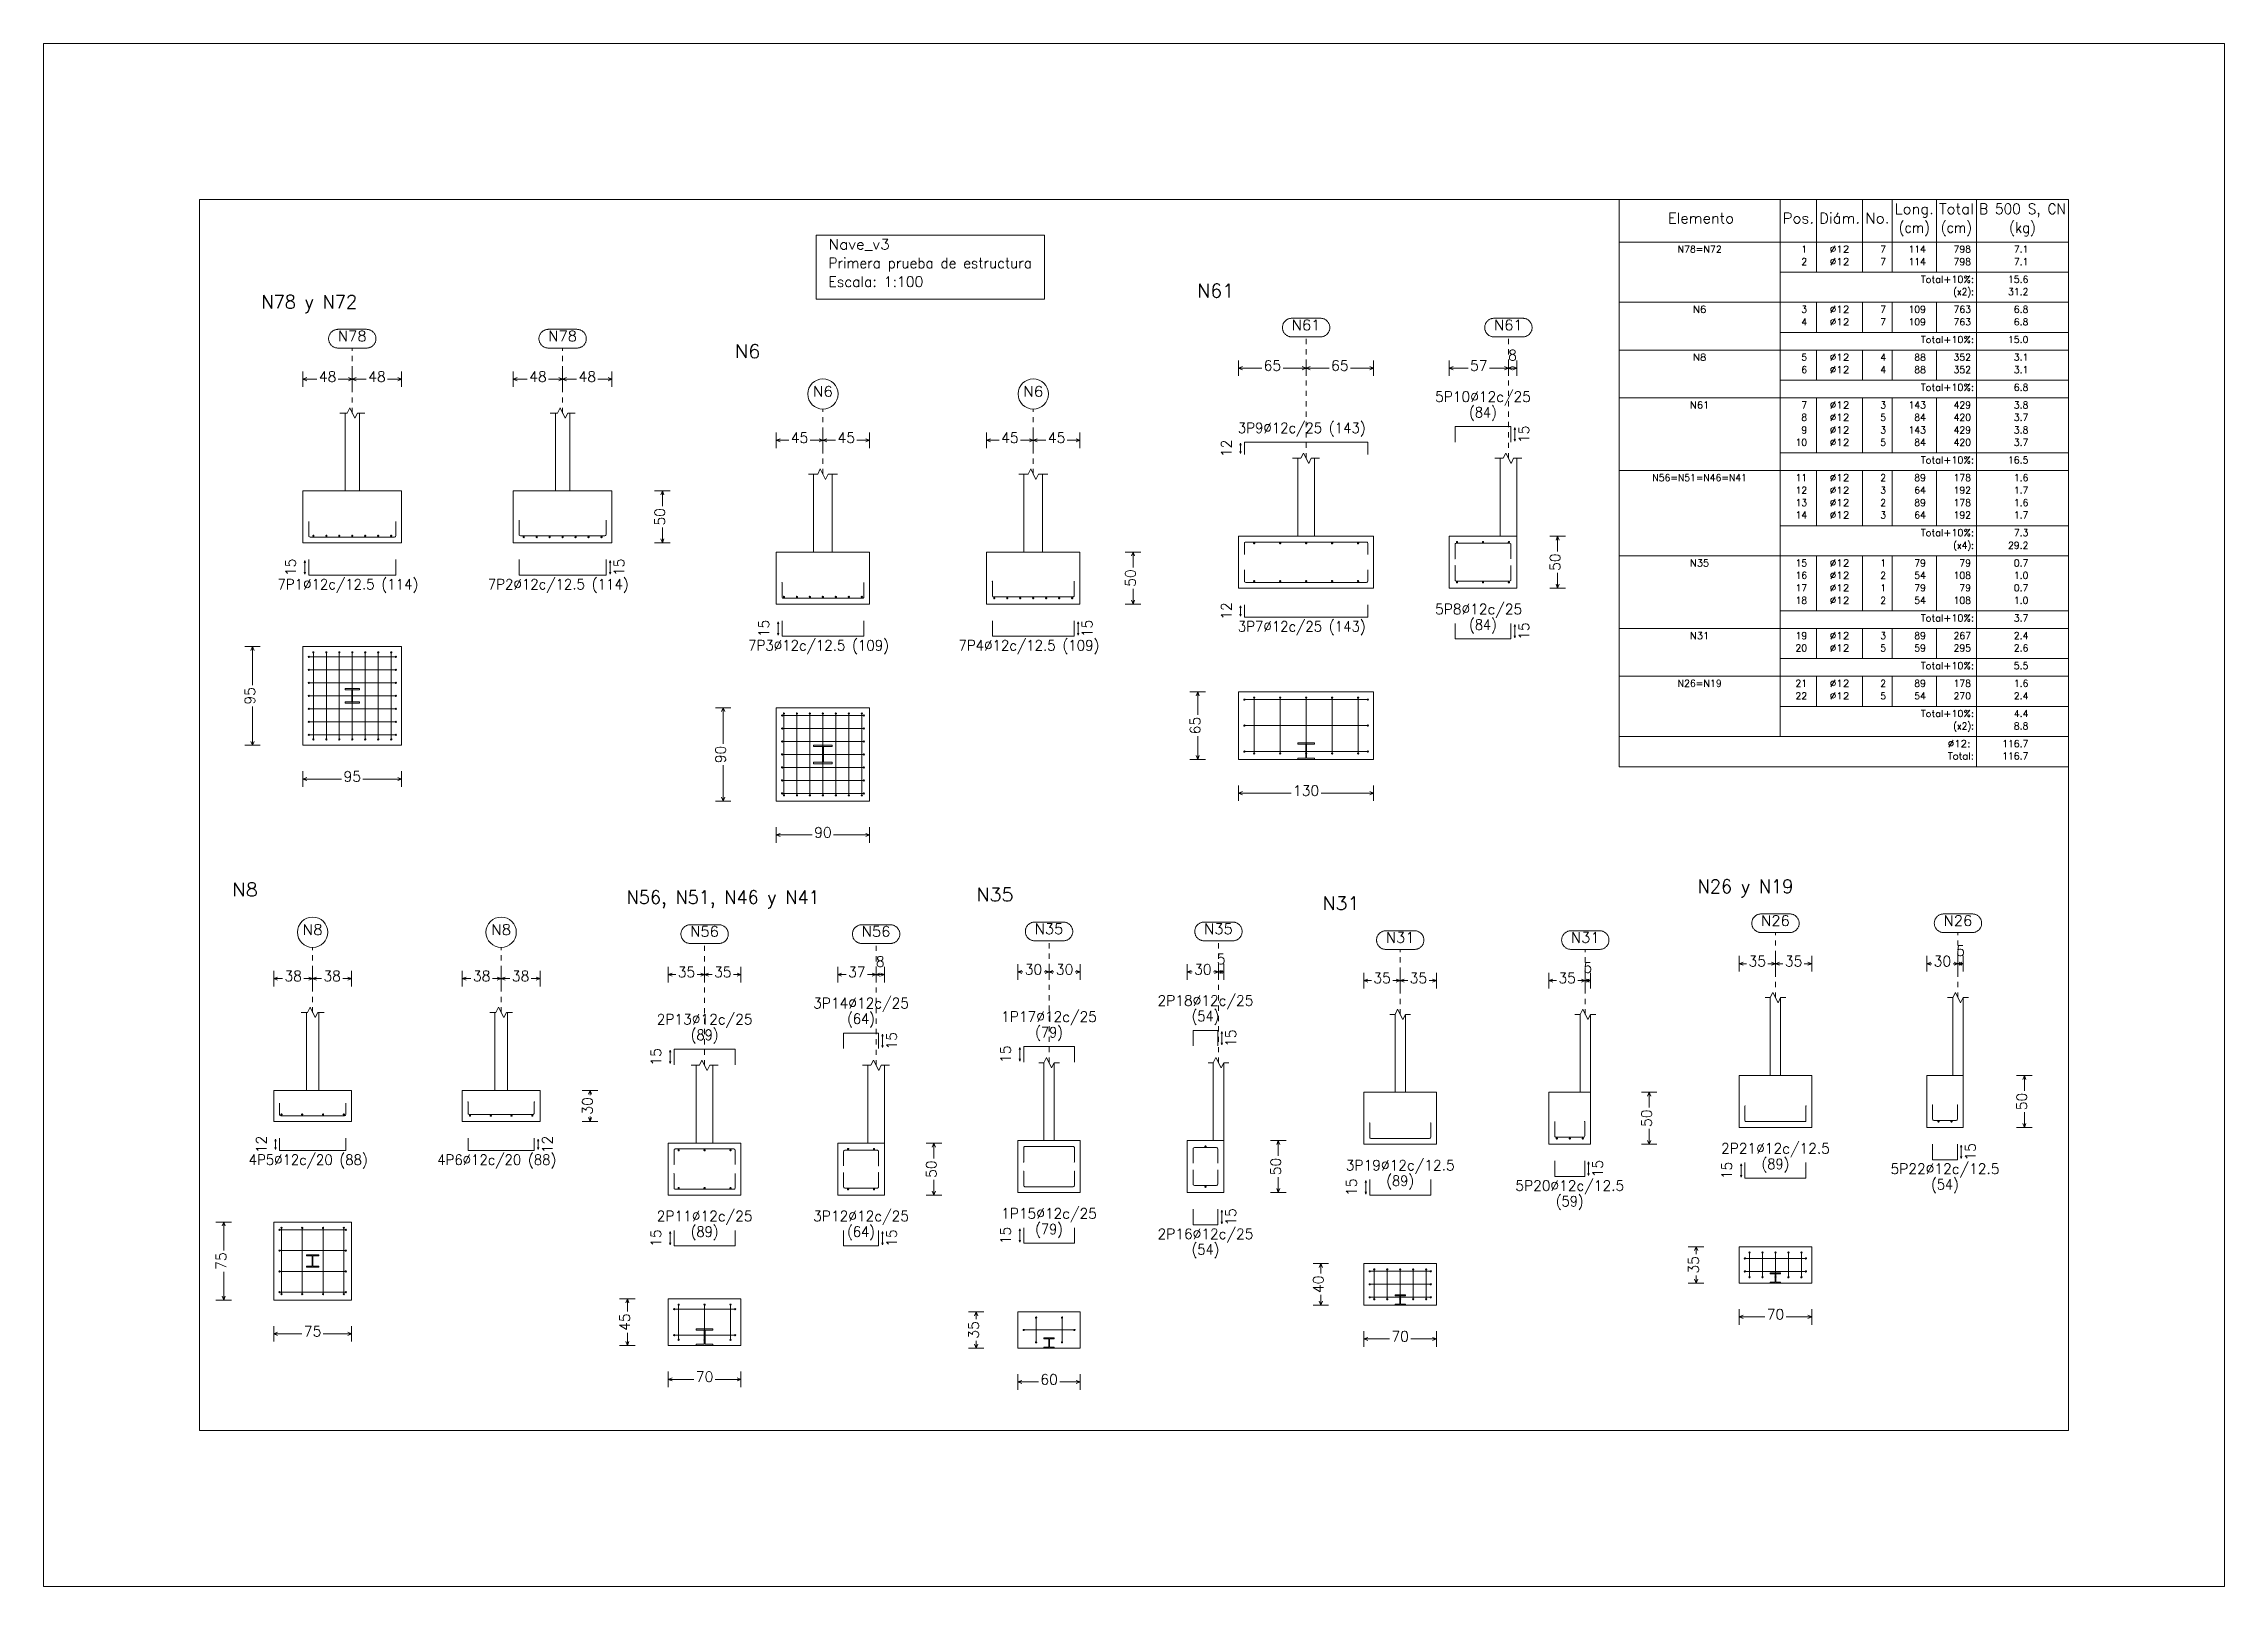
# Model space of a CAD drawing. Header units: millimetres. Extents: x 0 to 42, y 68.4 to 98.1.
import ezdxf
from ezdxf.enums import TextEntityAlignment as Align

# ---------------------------------------------------------------- set-up
doc = ezdxf.new("R2010")
doc.units = ezdxf.units.MM
doc.linetypes.add('CYPE_PUNTO', pattern=[0.075, 0, -0.075])
for name, color, linetype, lineweight in [('CIM_COTAS', 2, 'Continuous', 0), ('CIM_DIB_ARMADOS', 4, 'Continuous', 0), ('CIM_GEOMETRIA', 2, 'Continuous', 0), ('CIM_REFEREN', 2, 'Continuous', 0), ('CIM_TXT_ARMADOS', 3, 'Continuous', 0), ('RECUAD_LIMITES', 2, 'Continuous', 0), ('RECUAD_MARCO', 1, 'Continuous', 20), ('TABLAS', 1, 'Continuous', 9), ('TEXTO_TABLAS', 1, 'Continuous', 0)]:
    doc.layers.add(name, color=color, linetype=linetype, lineweight=lineweight)
doc.styles.add('CYPETXT', font='', dxfattribs={"height": 0.2})
doc.styles.get('CYPETXT').set_extended_font_data('romans')

msp = doc.modelspace()

# ---------------------------------------------------------------- texts
at = {"layer": 'CIM_COTAS', "style": 'CYPETXT'}
for s, width, p, p2 in [('N78', 0.925243, (5.669, 92.364), (6.221, 92.364)), ('N78', 0.925243, (9.72, 92.364), (10.272, 92.364)), ('N61', 0.925243, (24.039, 92.577), (24.591, 92.577)), ('N61', 0.925243, (27.935, 92.577), (28.487, 92.577)), ('65', 0.872274, (23.497, 91.797), (23.833, 91.797)), ('65', 0.872274, (24.797, 91.797), (25.133, 91.797)), ('57', 0.872274, (27.473, 91.797), (27.809, 91.797)), ('8', 0.872274, (28.207, 91.997), (28.375, 91.997)), ('48', 0.872274, (5.302, 91.584), (5.638, 91.584)), ('48', 0.872274, (6.252, 91.584), (6.588, 91.584)), ('48', 0.872274, (9.353, 91.584), (9.689, 91.584)), ('48', 0.872274, (10.303, 91.584), (10.639, 91.584)), ('N6', 0.950495, (14.817, 91.299), (15.201, 91.299)), ('N6', 0.950495, (18.868, 91.299), (19.252, 91.299)), ('45', 0.872274, (14.391, 90.407), (14.727, 90.407)), ('45', 0.872274, (15.291, 90.407), (15.627, 90.407)), ('45', 0.872274, (18.442, 90.407), (18.778, 90.407)), ('45', 0.872274, (19.342, 90.407), (19.678, 90.407)), ('95', 0.872274, (5.777, 83.886), (6.113, 83.886)), ('130', 0.872274, (24.063, 83.614), (24.567, 83.614)), ('90', 0.872274, (14.841, 82.809), (15.177, 82.809)), ('N8', 0.950495, (4.989, 80.937), (5.373, 80.937)), ('N8', 0.950495, (8.62, 80.937), (9.004, 80.937)), ('N56', 0.925243, (12.454, 80.902), (13.006, 80.902)), ('N56', 0.925243, (15.757, 80.902), (16.309, 80.902)), ('N35', 0.925243, (19.088, 80.952), (19.64, 80.952)), ('N35', 0.925243, (22.351, 80.952), (22.903, 80.952)), ('N26', 0.925243, (33.078, 81.11), (33.63, 81.11)), ('N26', 0.925243, (36.593, 81.11), (37.145, 81.11)), ('N31', 0.925243, (25.851, 80.786), (26.403, 80.786)), ('N31', 0.925243, (29.416, 80.786), (29.968, 80.786)), ('5', 0.872274, (36.835, 80.53), (37.003, 80.53)), ('38', 0.872274, (4.638, 80.044), (4.974, 80.044)), ('38', 0.872274, (5.388, 80.044), (5.724, 80.044)), ('38', 0.872274, (8.269, 80.044), (8.605, 80.044)), ('38', 0.872274, (9.019, 80.044), (9.355, 80.044)), ('35', 0.872274, (12.212, 80.122), (12.548, 80.122)), ('35', 0.872274, (12.912, 80.122), (13.248, 80.122)), ('37', 0.872274, (15.495, 80.122), (15.831, 80.122)), ('8', 0.872274, (16.029, 80.322), (16.197, 80.322)), ('30', 0.872274, (18.896, 80.172), (19.232, 80.172)), ('30', 0.872274, (19.496, 80.172), (19.832, 80.172)), ('30', 0.872274, (22.159, 80.172), (22.495, 80.172)), ('5', 0.872274, (22.593, 80.372), (22.761, 80.372)), ('5', 0.872274, (29.658, 80.206), (29.826, 80.206)), ('35', 0.872274, (32.836, 80.33), (33.172, 80.33)), ('35', 0.872274, (33.536, 80.33), (33.872, 80.33)), ('30', 0.872274, (36.401, 80.33), (36.737, 80.33)), ('35', 0.872274, (25.609, 80.006), (25.945, 80.006)), ('35', 0.872274, (26.309, 80.006), (26.645, 80.006)), ('35', 0.872274, (29.174, 80.006), (29.51, 80.006)), ('70', 0.872274, (33.186, 73.532), (33.522, 73.532)), ('75', 0.872274, (5.013, 73.206), (5.349, 73.206)), ('70', 0.872274, (25.959, 73.108), (26.295, 73.108)), ('70', 0.872274, (12.562, 72.329), (12.898, 72.329)), ('60', 0.872274, (19.196, 72.279), (19.532, 72.279))]:
    msp.add_text(s, height=0.2, dxfattribs=dict(at, width=width)).set_placement(p, p2, align=Align.FIT)
at = {"layer": 'CIM_COTAS', "style": 'CYPETXT', "width": 0.872274}
for s, p, p2 in [('50', (11.967, 88.815), (11.967, 89.151)), ('50', (29.209, 87.943), (29.209, 88.279)), ('50', (21.032, 87.638), (21.032, 87.974)), ('95', (4.073, 85.369), (4.073, 85.705)), ('65', (22.277, 84.797), (22.277, 85.133)), ('90', (13.138, 84.242), (13.138, 84.578)), ('30', (10.573, 77.475), (10.573, 77.811)), ('50', (38.198, 77.561), (38.198, 77.897)), ('50', (30.971, 77.237), (30.971, 77.573)), ('50', (17.196, 76.258), (17.196, 76.594)), ('50', (23.829, 76.308), (23.829, 76.644)), ('75', (3.519, 74.489), (3.519, 74.825)), ('40', (24.649, 74.041), (24.649, 74.377)), ('35', (31.876, 74.415), (31.876, 74.751)), ('45', (11.292, 73.312), (11.292, 73.648)), ('35', (18.011, 73.162), (18.011, 73.498))]:
    msp.add_text(s, height=0.2, rotation=90, dxfattribs=at).set_placement(p, p2, align=Align.FIT)
at = {"layer": 'CIM_REFEREN', "style": 'CYPETXT'}
for s, width, p, p2 in [('N78 y N72', 0.809839, (4.194, 92.994), (6.038, 92.994)), ('N61', 0.925243, (22.214, 93.207), (22.932, 93.207)), ('N6', 0.950495, (13.308, 92.042), (13.807, 92.042)), ('N8', 0.950495, (3.63, 81.679), (4.129, 81.679)), ('N26 y N19', 0.809839, (31.853, 81.74), (33.698, 81.74)), ('N56, N51, N46 y N41', 0.806124, (11.229, 81.532), (14.946, 81.532)), ('N35', 0.925243, (17.963, 81.582), (18.68, 81.582)), ('N31', 0.925243, (24.626, 81.416), (25.344, 81.416))]:
    msp.add_text(s, height=0.26, dxfattribs=dict(at, width=width)).set_placement(p, p2, align=Align.FIT)
at = {"layer": 'CIM_TXT_ARMADOS', "style": 'CYPETXT'}
for s, width, p, p2 in [('5P10%%c12c/25', 0.859419, (26.799, 91.197), (28.644, 91.197)), ('3P9%%c12c/25 (143)', 0.819361, (23, 90.597), (25.463, 90.597)), ('(84)', 0.812538, (27.454, 90.897), (27.988, 90.897)), ('7P1%%c12c/12.5 (114)', 0.823426, (4.503, 87.587), (7.218, 87.587)), ('7P2%%c12c/12.5 (114)', 0.823426, (8.554, 87.587), (11.269, 87.587)), ('3P7%%c12c/25 (143)', 0.819361, (23, 86.775), (25.463, 86.775)), ('5P8%%c12c/25', 0.858152, (26.799, 87.108), (28.476, 87.108)), ('(84)', 0.812538, (27.454, 86.808), (27.988, 86.808)), ('7P3%%c12c/12.5 (109)', 0.823426, (13.568, 86.41), (16.283, 86.41)), ('7P4%%c12c/12.5 (109)', 0.823426, (17.619, 86.41), (20.334, 86.41)), ('2P18%%c12c/25', 0.859419, (21.454, 79.572), (23.299, 79.572)), ('2P13%%c12c/25', 0.859419, (11.808, 79.212), (13.653, 79.212)), ('3P14%%c12c/25', 0.859419, (14.821, 79.522), (16.666, 79.522)), ('(64)', 0.812538, (15.476, 79.222), (16.01, 79.222)), ('1P17%%c12c/25', 0.859419, (18.441, 79.262), (20.286, 79.262)), ('(54)', 0.812538, (22.11, 79.272), (22.644, 79.272)), ('(89)', 0.812538, (12.463, 78.912), (12.997, 78.912)), ('(79)', 0.812538, (19.097, 78.962), (19.631, 78.962)), ('2P21%%c12c/12.5', 0.860131, (32.306, 76.726), (34.403, 76.726)), ('4P5%%c12c/20 (88)', 0.815739, (3.949, 76.507), (6.244, 76.507)), ('4P6%%c12c/20 (88)', 0.815739, (7.58, 76.507), (9.875, 76.507)), ('3P19%%c12c/12.5', 0.860131, (25.079, 76.402), (27.176, 76.402)), ('(89)', 0.812538, (33.087, 76.426), (33.621, 76.426)), ('5P22%%c12c/12.5', 0.860131, (35.571, 76.333), (37.668, 76.333)), ('(89)', 0.812538, (25.86, 76.102), (26.394, 76.102)), ('5P20%%c12c/12.5', 0.860131, (28.344, 76.009), (30.441, 76.009)), ('(54)', 0.812538, (36.352, 76.033), (36.886, 76.033)), ('2P11%%c12c/25', 0.859419, (11.808, 75.423), (13.653, 75.423)), ('3P12%%c12c/25', 0.859419, (14.821, 75.423), (16.666, 75.423)), ('1P15%%c12c/25', 0.859419, (18.441, 75.473), (20.286, 75.473)), ('(59)', 0.812538, (29.125, 75.709), (29.659, 75.709)), ('(89)', 0.812538, (12.463, 75.123), (12.997, 75.123)), ('(64)', 0.812538, (15.476, 75.123), (16.01, 75.123)), ('(79)', 0.812538, (19.097, 75.173), (19.631, 75.173)), ('2P16%%c12c/25', 0.859419, (21.454, 75.08), (23.299, 75.08)), ('(54)', 0.812538, (22.11, 74.78), (22.644, 74.78))]:
    msp.add_text(s, height=0.2, dxfattribs=dict(at, width=width)).set_placement(p, p2, align=Align.FIT)
at = {"layer": 'CIM_TXT_ARMADOS', "style": 'CYPETXT', "width": 0.872274}
for s, p, p2 in [('12', (22.877, 90.134), (22.877, 90.47)), ('15', (28.609, 90.404), (28.609, 90.74)), ('15', (4.857, 87.844), (4.857, 88.18)), ('15', (11.184, 87.844), (11.184, 88.18)), ('15', (13.971, 86.667), (13.971, 87.003)), ('15', (20.198, 86.667), (20.198, 87.003)), ('12', (22.877, 87.002), (22.877, 87.338)), ('15', (28.609, 86.615), (28.609, 86.951)), ('15', (16.431, 78.729), (16.431, 79.065)), ('15', (22.965, 78.779), (22.965, 79.115)), ('15', (11.892, 78.419), (11.892, 78.755)), ('15', (18.626, 78.469), (18.626, 78.805)), ('12', (4.293, 76.734), (4.293, 77.07)), ('12', (9.8, 76.734), (9.8, 77.07)), ('15', (37.207, 76.59), (37.207, 76.926)), ('15', (30.03, 76.266), (30.03, 76.602)), ('15', (32.516, 76.233), (32.516, 76.569)), ('15', (25.289, 75.909), (25.289, 76.245)), ('15', (22.965, 75.337), (22.965, 75.673)), ('15', (11.892, 74.93), (11.892, 75.266)), ('15', (16.431, 74.93), (16.431, 75.266)), ('15', (18.626, 74.98), (18.626, 75.316))]:
    msp.add_text(s, height=0.2, rotation=90, dxfattribs=at).set_placement(p, p2, align=Align.FIT)
at = {"layer": 'TABLAS', "style": 'CYPETXT'}
for s, width, p, p2 in [('Nave_v3', 0.901739, (15.116, 94.131), (16.298, 94.131)), ('Primera prueba de estructura', 0.829206, (15.116, 93.771), (19.034, 93.771)), ('Escala: 1:100', 0.854937, (15.116, 93.411), (16.943, 93.411))]:
    msp.add_text(s, height=0.2, dxfattribs=dict(at, width=width)).set_placement(p, p2, align=Align.FIT)
at = {"layer": 'TEXTO_TABLAS', "style": 'CYPETXT'}
for s, height, width, p, p2 in [('Long.', 0.2, 0.9375, (35.651, 94.814), (36.404, 94.814)), ('Total', 0.2, 0.935673, (36.504, 94.814), (37.176, 94.814)), ('B 500 S, CN', 0.2, 0.772853, (37.276, 94.814), (38.95, 94.814)), ('Elemento', 0.2, 0.923378, (31.282, 94.634), (32.556, 94.634)), ('Pos.', 0.2, 0.930268, (33.494, 94.634), (34.097, 94.634)), ('Diám.', 0.2, 0.924488, (34.197, 94.634), (34.983, 94.634)), ('No.', 0.2, 0.948905, (35.083, 94.634), (35.551, 94.634)), ('(cm)', 0.2, 0.819001, (35.728, 94.454), (36.328, 94.454)), ('(cm)', 0.2, 0.819001, (36.54, 94.454), (37.14, 94.454)), ('(kg)', 0.2, 0.827954, (37.856, 94.454), (38.37, 94.454)), ('N78=N72', 0.1333, 0.886146, (31.468, 94.071), (32.32, 94.071)), ('1', 0.133, 0.872274, (33.852, 94.071), (33.964, 94.071)), ('%%c12', 0.1333, 0.955414, (34.4, 94.071), (34.78, 94.071)), ('7', 0.133, 0.872274, (35.373, 94.071), (35.485, 94.071)), ('114', 0.1333, 0.872274, (35.916, 94.071), (36.252, 94.071)), ('798', 0.1333, 0.872274, (36.784, 94.071), (37.12, 94.071)), ('7.1', 0.1333, 0.868127, (37.945, 94.071), (38.225, 94.071)), ('2', 0.133, 0.872274, (33.852, 93.831), (33.964, 93.831)), ('%%c12', 0.1333, 0.955414, (34.4, 93.831), (34.78, 93.831)), ('7', 0.133, 0.872274, (35.373, 93.831), (35.485, 93.831)), ('114', 0.1333, 0.872274, (35.916, 93.831), (36.252, 93.831)), ('798', 0.1333, 0.872274, (36.784, 93.831), (37.12, 93.831)), ('7.1', 0.1333, 0.868127, (37.945, 93.831), (38.225, 93.831)), ('Total+10%:', 0.1333, 0.906671, (36.154, 93.491), (37.176, 93.491)), ('(x2):', 0.1333, 0.820506, (36.778, 93.251), (37.176, 93.251)), ('31.2', 0.1333, 0.869308, (37.833, 93.251), (38.225, 93.251)), ('15.6', 0.1333, 0.869308, (37.833, 93.491), (38.225, 93.491)), ('N6', 0.1333, 0.950495, (31.766, 92.911), (32.022, 92.911)), ('3', 0.133, 0.872274, (33.852, 92.911), (33.964, 92.911)), ('%%c12', 0.1333, 0.955414, (34.4, 92.911), (34.78, 92.911)), ('7', 0.133, 0.872274, (35.373, 92.911), (35.485, 92.911)), ('109', 0.1333, 0.872274, (35.916, 92.911), (36.252, 92.911)), ('763', 0.1333, 0.872274, (36.784, 92.911), (37.12, 92.911)), ('6.8', 0.1333, 0.868127, (37.945, 92.911), (38.225, 92.911)), ('4', 0.133, 0.872274, (33.852, 92.671), (33.964, 92.671)), ('%%c12', 0.1333, 0.955414, (34.4, 92.671), (34.78, 92.671)), ('7', 0.133, 0.872274, (35.373, 92.671), (35.485, 92.671)), ('109', 0.1333, 0.872274, (35.916, 92.671), (36.252, 92.671)), ('Total+10%:', 0.1333, 0.906671, (36.154, 92.331), (37.176, 92.331)), ('763', 0.1333, 0.872274, (36.784, 92.671), (37.12, 92.671)), ('15.0', 0.1333, 0.869308, (37.833, 92.331), (38.225, 92.331)), ('6.8', 0.1333, 0.868127, (37.945, 92.671), (38.225, 92.671)), ('N8', 0.1333, 0.950495, (31.766, 91.991), (32.022, 91.991)), ('5', 0.133, 0.872274, (33.852, 91.991), (33.964, 91.991)), ('%%c12', 0.1333, 0.955414, (34.4, 91.991), (34.78, 91.991)), ('4', 0.133, 0.872274, (35.373, 91.991), (35.485, 91.991)), ('88', 0.1333, 0.872274, (36.028, 91.991), (36.252, 91.991)), ('352', 0.1333, 0.872274, (36.784, 91.991), (37.12, 91.991)), ('3.1', 0.1333, 0.868127, (37.945, 91.991), (38.225, 91.991)), ('6', 0.133, 0.872274, (33.852, 91.751), (33.964, 91.751)), ('%%c12', 0.1333, 0.955414, (34.4, 91.751), (34.78, 91.751)), ('4', 0.133, 0.872274, (35.373, 91.751), (35.485, 91.751)), ('88', 0.1333, 0.872274, (36.028, 91.751), (36.252, 91.751)), ('352', 0.1333, 0.872274, (36.784, 91.751), (37.12, 91.751)), ('3.1', 0.1333, 0.868127, (37.945, 91.751), (38.225, 91.751)), ('N61', 0.1333, 0.925243, (31.71, 91.071), (32.078, 91.071)), ('7', 0.133, 0.872274, (33.852, 91.071), (33.964, 91.071)), ('%%c12', 0.1333, 0.955414, (34.4, 91.071), (34.78, 91.071)), ('3', 0.133, 0.872274, (35.373, 91.071), (35.485, 91.071)), ('143', 0.1333, 0.872274, (35.916, 91.071), (36.252, 91.071)), ('Total+10%:', 0.1333, 0.906671, (36.154, 91.411), (37.176, 91.411)), ('429', 0.1333, 0.872274, (36.784, 91.071), (37.12, 91.071)), ('3.8', 0.1333, 0.868127, (37.945, 91.071), (38.225, 91.071)), ('6.8', 0.1333, 0.868127, (37.945, 91.411), (38.225, 91.411)), ('8', 0.133, 0.872274, (33.852, 90.831), (33.964, 90.831)), ('9', 0.133, 0.872274, (33.852, 90.591), (33.964, 90.591)), ('%%c12', 0.1333, 0.955414, (34.4, 90.831), (34.78, 90.831)), ('%%c12', 0.1333, 0.955414, (34.4, 90.591), (34.78, 90.591)), ('5', 0.133, 0.872274, (35.373, 90.831), (35.485, 90.831)), ('3', 0.133, 0.872274, (35.373, 90.591), (35.485, 90.591)), ('143', 0.1333, 0.872274, (35.916, 90.591), (36.252, 90.591)), ('84', 0.1333, 0.872274, (36.028, 90.831), (36.252, 90.831)), ('420', 0.1333, 0.872274, (36.784, 90.831), (37.12, 90.831)), ('429', 0.1333, 0.872274, (36.784, 90.591), (37.12, 90.591)), ('3.7', 0.1333, 0.868127, (37.945, 90.831), (38.225, 90.831)), ('3.8', 0.1333, 0.868127, (37.945, 90.591), (38.225, 90.591)), ('10', 0.1333, 0.872274, (33.74, 90.351), (33.964, 90.351)), ('%%c12', 0.1333, 0.955414, (34.4, 90.351), (34.78, 90.351)), ('5', 0.133, 0.872274, (35.373, 90.351), (35.485, 90.351)), ('84', 0.1333, 0.872274, (36.028, 90.351), (36.252, 90.351)), ('420', 0.1333, 0.872274, (36.784, 90.351), (37.12, 90.351)), ('3.7', 0.1333, 0.868127, (37.945, 90.351), (38.225, 90.351)), ('Total+10%:', 0.1333, 0.906671, (36.154, 90.011), (37.176, 90.011)), ('16.5', 0.1333, 0.869308, (37.833, 90.011), (38.225, 90.011)), ('N56=N51=N46=N41', 0.13333, 0.871258, (30.984, 89.671), (32.804, 89.671)), ('11', 0.1333, 0.872274, (33.74, 89.671), (33.964, 89.671)), ('12', 0.1333, 0.872274, (33.74, 89.431), (33.964, 89.431)), ('%%c12', 0.1333, 0.955414, (34.4, 89.671), (34.78, 89.671)), ('%%c12', 0.1333, 0.955414, (34.4, 89.431), (34.78, 89.431)), ('2', 0.133, 0.872274, (35.373, 89.671), (35.485, 89.671)), ('3', 0.133, 0.872274, (35.373, 89.431), (35.485, 89.431)), ('89', 0.1333, 0.872274, (36.028, 89.671), (36.252, 89.671)), ('64', 0.1333, 0.872274, (36.028, 89.431), (36.252, 89.431)), ('178', 0.1333, 0.872274, (36.784, 89.671), (37.12, 89.671)), ('192', 0.1333, 0.872274, (36.784, 89.431), (37.12, 89.431)), ('1.6', 0.1333, 0.868127, (37.945, 89.671), (38.225, 89.671)), ('1.7', 0.1333, 0.868127, (37.945, 89.431), (38.225, 89.431)), ('13', 0.1333, 0.872274, (33.74, 89.191), (33.964, 89.191)), ('14', 0.1333, 0.872274, (33.74, 88.951), (33.964, 88.951)), ('%%c12', 0.1333, 0.955414, (34.4, 89.191), (34.78, 89.191)), ('%%c12', 0.1333, 0.955414, (34.4, 88.951), (34.78, 88.951)), ('2', 0.133, 0.872274, (35.373, 89.191), (35.485, 89.191)), ('3', 0.133, 0.872274, (35.373, 88.951), (35.485, 88.951)), ('89', 0.1333, 0.872274, (36.028, 89.191), (36.252, 89.191)), ('64', 0.1333, 0.872274, (36.028, 88.951), (36.252, 88.951)), ('178', 0.1333, 0.872274, (36.784, 89.191), (37.12, 89.191)), ('192', 0.1333, 0.872274, (36.784, 88.951), (37.12, 88.951)), ('1.6', 0.1333, 0.868127, (37.945, 89.191), (38.225, 89.191)), ('1.7', 0.1333, 0.868127, (37.945, 88.951), (38.225, 88.951)), ('Total+10%:', 0.1333, 0.906671, (36.154, 88.611), (37.176, 88.611)), ('7.3', 0.1333, 0.868127, (37.945, 88.611), (38.225, 88.611)), ('(x4):', 0.1333, 0.820506, (36.778, 88.371), (37.176, 88.371)), ('29.2', 0.1333, 0.869308, (37.833, 88.371), (38.225, 88.371)), ('N35', 0.1333, 0.925243, (31.71, 88.031), (32.078, 88.031)), ('15', 0.1333, 0.872274, (33.74, 88.031), (33.964, 88.031)), ('16', 0.1333, 0.872274, (33.74, 87.791), (33.964, 87.791)), ('%%c12', 0.1333, 0.955414, (34.4, 88.031), (34.78, 88.031)), ('%%c12', 0.1333, 0.955414, (34.4, 87.791), (34.78, 87.791)), ('2', 0.133, 0.872274, (35.373, 87.791), (35.485, 87.791)), ('1', 0.133, 0.872274, (35.373, 88.031), (35.485, 88.031)), ('79', 0.1333, 0.872274, (36.028, 88.031), (36.252, 88.031)), ('54', 0.1333, 0.872274, (36.028, 87.791), (36.252, 87.791)), ('108', 0.1333, 0.872274, (36.784, 87.791), (37.12, 87.791)), ('79', 0.1333, 0.872274, (36.896, 88.031), (37.12, 88.031)), ('0.7', 0.1333, 0.868127, (37.945, 88.031), (38.225, 88.031)), ('1.0', 0.1333, 0.868127, (37.945, 87.791), (38.225, 87.791)), ('17', 0.1333, 0.872274, (33.74, 87.551), (33.964, 87.551)), ('18', 0.1333, 0.872274, (33.74, 87.311), (33.964, 87.311)), ('%%c12', 0.1333, 0.955414, (34.4, 87.551), (34.78, 87.551)), ('%%c12', 0.1333, 0.955414, (34.4, 87.311), (34.78, 87.311)), ('2', 0.133, 0.872274, (35.373, 87.311), (35.485, 87.311)), ('1', 0.133, 0.872274, (35.373, 87.551), (35.485, 87.551)), ('79', 0.1333, 0.872274, (36.028, 87.551), (36.252, 87.551)), ('54', 0.1333, 0.872274, (36.028, 87.311), (36.252, 87.311)), ('108', 0.1333, 0.872274, (36.784, 87.311), (37.12, 87.311)), ('79', 0.1333, 0.872274, (36.896, 87.551), (37.12, 87.551)), ('0.7', 0.1333, 0.868127, (37.945, 87.551), (38.225, 87.551)), ('1.0', 0.1333, 0.868127, (37.945, 87.311), (38.225, 87.311)), ('Total+10%:', 0.1333, 0.906671, (36.154, 86.971), (37.176, 86.971)), ('3.7', 0.1333, 0.868127, (37.945, 86.971), (38.225, 86.971)), ('N31', 0.1333, 0.925243, (31.71, 86.631), (32.078, 86.631)), ('20', 0.1333, 0.872274, (33.74, 86.391), (33.964, 86.391)), ('19', 0.1333, 0.872274, (33.74, 86.631), (33.964, 86.631)), ('%%c12', 0.1333, 0.955414, (34.4, 86.631), (34.78, 86.631)), ('%%c12', 0.1333, 0.955414, (34.4, 86.391), (34.78, 86.391)), ('3', 0.133, 0.872274, (35.373, 86.631), (35.485, 86.631)), ('5', 0.133, 0.872274, (35.373, 86.391), (35.485, 86.391)), ('89', 0.1333, 0.872274, (36.028, 86.631), (36.252, 86.631)), ('59', 0.1333, 0.872274, (36.028, 86.391), (36.252, 86.391)), ('267', 0.1333, 0.872274, (36.784, 86.631), (37.12, 86.631)), ('295', 0.1333, 0.872274, (36.784, 86.391), (37.12, 86.391)), ('2.4', 0.1333, 0.868127, (37.945, 86.631), (38.225, 86.631)), ('2.6', 0.1333, 0.868127, (37.945, 86.391), (38.225, 86.391)), ('Total+10%:', 0.1333, 0.906671, (36.154, 86.051), (37.176, 86.051)), ('5.5', 0.1333, 0.868127, (37.945, 86.051), (38.225, 86.051)), ('N26=N19', 0.1333, 0.886146, (31.468, 85.711), (32.32, 85.711)), ('21', 0.1333, 0.872274, (33.74, 85.711), (33.964, 85.711)), ('%%c12', 0.1333, 0.955414, (34.4, 85.711), (34.78, 85.711)), ('2', 0.133, 0.872274, (35.373, 85.711), (35.485, 85.711)), ('89', 0.1333, 0.872274, (36.028, 85.711), (36.252, 85.711)), ('178', 0.1333, 0.872274, (36.784, 85.711), (37.12, 85.711)), ('1.6', 0.1333, 0.868127, (37.945, 85.711), (38.225, 85.711)), ('22', 0.1333, 0.872274, (33.74, 85.471), (33.964, 85.471)), ('%%c12', 0.1333, 0.955414, (34.4, 85.471), (34.78, 85.471)), ('5', 0.133, 0.872274, (35.373, 85.471), (35.485, 85.471)), ('54', 0.1333, 0.872274, (36.028, 85.471), (36.252, 85.471)), ('Total+10%:', 0.1333, 0.906671, (36.154, 85.131), (37.176, 85.131)), ('270', 0.1333, 0.872274, (36.784, 85.471), (37.12, 85.471)), ('2.4', 0.1333, 0.868127, (37.945, 85.471), (38.225, 85.471)), ('4.4', 0.1333, 0.868127, (37.945, 85.131), (38.225, 85.131)), ('(x2):', 0.1333, 0.820506, (36.778, 84.891), (37.176, 84.891)), ('8.8', 0.1333, 0.868127, (37.945, 84.891), (38.225, 84.891)), ('Total:', 0.1333, 0.925563, (36.672, 84.311), (37.176, 84.311)), ('%%c12:', 0.1333, 0.940736, (36.672, 84.551), (37.108, 84.551)), ('116.7', 0.1333, 0.869965, (37.721, 84.551), (38.225, 84.551)), ('116.7', 0.1333, 0.869965, (37.721, 84.311), (38.225, 84.311))]:
    msp.add_text(s, height=height, dxfattribs=dict(at, width=width)).set_placement(p, p2, align=Align.FIT)

# ---------------------------------------------------------------- hatches: boundary and pattern name
at = {"layer": 'CIM_DIB_ARMADOS'}
h = msp.add_hatch(color=256, dxfattribs=at)
edge = h.paths.add_edge_path(flags=0)
edge.add_arc((5.107, 88.895), 0.0016, 0, 360)
h = msp.add_hatch(color=256, dxfattribs=at)
edge = h.paths.add_edge_path(flags=0)
edge.add_arc((6.783, 88.895), 0.0016, 0, 360)
h = msp.add_hatch(color=256, dxfattribs=at)
edge = h.paths.add_edge_path(flags=0)
edge.add_arc((9.158, 88.919), 0.0016, 0, 360)
h = msp.add_hatch(color=256, dxfattribs=at)
edge = h.paths.add_edge_path(flags=0)
edge.add_arc((10.834, 88.919), 0.0016, 0, 360)
h = msp.add_hatch(color=256, dxfattribs=at)
edge = h.paths.add_edge_path(flags=0)
edge.add_arc((23.127, 88.259), 0.0016, 0, 360)
h = msp.add_hatch(color=256, dxfattribs=at)
edge = h.paths.add_edge_path(flags=0)
edge.add_arc((25.503, 88.259), 0.0016, 0, 360)
h = msp.add_hatch(color=256, dxfattribs=at)
edge = h.paths.add_edge_path(flags=0)
edge.add_arc((23.127, 87.963), 0.0016, 0, 360)
h = msp.add_hatch(color=256, dxfattribs=at)
edge = h.paths.add_edge_path(flags=0)
edge.add_arc((25.503, 87.963), 0.0016, 0, 360)
h = msp.add_hatch(color=256, dxfattribs=at)
edge = h.paths.add_edge_path(flags=0)
edge.add_arc((27.183, 88.175), 0.0016, 0, 360)
h = msp.add_hatch(color=256, dxfattribs=at)
edge = h.paths.add_edge_path(flags=0)
edge.add_arc((27.183, 88.047), 0.0016, 0, 360)
h = msp.add_hatch(color=256, dxfattribs=at)
edge = h.paths.add_edge_path(flags=0)
edge.add_arc((28.259, 88.175), 0.0016, 0, 360)
h = msp.add_hatch(color=256, dxfattribs=at)
edge = h.paths.add_edge_path(flags=0)
edge.add_arc((28.259, 88.047), 0.0016, 0, 360)
h = msp.add_hatch(color=256, dxfattribs=at)
edge = h.paths.add_edge_path(flags=0)
edge.add_arc((14.221, 87.718), 0.0016, 0, 360)
h = msp.add_hatch(color=256, dxfattribs=at)
edge = h.paths.add_edge_path(flags=0)
edge.add_arc((15.797, 87.718), 0.0016, 0, 360)
h = msp.add_hatch(color=256, dxfattribs=at)
edge = h.paths.add_edge_path(flags=0)
edge.add_arc((18.272, 87.742), 0.0016, 0, 360)
h = msp.add_hatch(color=256, dxfattribs=at)
edge = h.paths.add_edge_path(flags=0)
edge.add_arc((19.848, 87.742), 0.0016, 0, 360)
h = msp.add_hatch(color=256, dxfattribs=at)
edge = h.paths.add_edge_path(flags=0)
edge.add_arc((5.107, 86.287), 0.0016, 0, 360)
h = msp.add_hatch(color=256, dxfattribs=at)
edge = h.paths.add_edge_path(flags=0)
edge.add_arc((5.195, 86.375), 0.0016, 0, 360)
h = msp.add_hatch(color=256, dxfattribs=at)
edge = h.paths.add_edge_path(flags=0)
edge.add_arc((5.445, 86.375), 0.0016, 0, 360)
h = msp.add_hatch(color=256, dxfattribs=at)
edge = h.paths.add_edge_path(flags=0)
edge.add_arc((5.695, 86.375), 0.0016, 0, 360)
h = msp.add_hatch(color=256, dxfattribs=at)
edge = h.paths.add_edge_path(flags=0)
edge.add_arc((5.945, 86.375), 0.0016, 0, 360)
h = msp.add_hatch(color=256, dxfattribs=at)
edge = h.paths.add_edge_path(flags=0)
edge.add_arc((6.195, 86.375), 0.0016, 0, 360)
h = msp.add_hatch(color=256, dxfattribs=at)
edge = h.paths.add_edge_path(flags=0)
edge.add_arc((6.445, 86.375), 0.0016, 0, 360)
h = msp.add_hatch(color=256, dxfattribs=at)
edge = h.paths.add_edge_path(flags=0)
edge.add_arc((6.695, 86.375), 0.0016, 0, 360)
h = msp.add_hatch(color=256, dxfattribs=at)
edge = h.paths.add_edge_path(flags=0)
edge.add_arc((6.783, 86.287), 0.0016, 0, 360)
h = msp.add_hatch(color=256, dxfattribs=at)
edge = h.paths.add_edge_path(flags=0)
edge.add_arc((5.107, 86.037), 0.0016, 0, 360)
h = msp.add_hatch(color=256, dxfattribs=at)
edge = h.paths.add_edge_path(flags=0)
edge.add_arc((5.107, 85.787), 0.0016, 0, 360)
h = msp.add_hatch(color=256, dxfattribs=at)
edge = h.paths.add_edge_path(flags=0)
edge.add_arc((6.783, 86.037), 0.0016, 0, 360)
h = msp.add_hatch(color=256, dxfattribs=at)
edge = h.paths.add_edge_path(flags=0)
edge.add_arc((6.783, 85.787), 0.0016, 0, 360)
h = msp.add_hatch(color=256, dxfattribs=at)
edge = h.paths.add_edge_path(flags=0)
edge.add_arc((5.107, 85.537), 0.0016, 0, 360)
h = msp.add_hatch(color=256, dxfattribs=at)
edge = h.paths.add_edge_path(flags=0)
edge.add_arc((5.107, 85.287), 0.0016, 0, 360)
h = msp.add_hatch(color=256, dxfattribs=at)
edge = h.paths.add_edge_path(flags=0)
edge.add_arc((6.783, 85.537), 0.0016, 0, 360)
h = msp.add_hatch(color=256, dxfattribs=at)
edge = h.paths.add_edge_path(flags=0)
edge.add_arc((6.783, 85.287), 0.0016, 0, 360)
h = msp.add_hatch(color=256, dxfattribs=at)
edge = h.paths.add_edge_path(flags=0)
edge.add_arc((23.127, 85.465), 0.0016, 0, 360)
h = msp.add_hatch(color=256, dxfattribs=at)
edge = h.paths.add_edge_path(flags=0)
edge.add_arc((23.127, 85.465), 0.0016, 0, 360)
h = msp.add_hatch(color=256, dxfattribs=at)
edge = h.paths.add_edge_path(flags=0)
edge.add_arc((23.315, 85.503), 0.0016, 0, 360)
h = msp.add_hatch(color=256, dxfattribs=at)
edge = h.paths.add_edge_path(flags=0)
edge.add_arc((23.315, 85.503), 0.0016, 0, 360)
h = msp.add_hatch(color=256, dxfattribs=at)
edge = h.paths.add_edge_path(flags=0)
edge.add_arc((23.815, 85.503), 0.0016, 0, 360)
h = msp.add_hatch(color=256, dxfattribs=at)
edge = h.paths.add_edge_path(flags=0)
edge.add_arc((23.815, 85.503), 0.0016, 0, 360)
h = msp.add_hatch(color=256, dxfattribs=at)
edge = h.paths.add_edge_path(flags=0)
edge.add_arc((24.315, 85.503), 0.0016, 0, 360)
h = msp.add_hatch(color=256, dxfattribs=at)
edge = h.paths.add_edge_path(flags=0)
edge.add_arc((24.315, 85.503), 0.0016, 0, 360)
h = msp.add_hatch(color=256, dxfattribs=at)
edge = h.paths.add_edge_path(flags=0)
edge.add_arc((24.815, 85.503), 0.0016, 0, 360)
h = msp.add_hatch(color=256, dxfattribs=at)
edge = h.paths.add_edge_path(flags=0)
edge.add_arc((24.815, 85.503), 0.0016, 0, 360)
h = msp.add_hatch(color=256, dxfattribs=at)
edge = h.paths.add_edge_path(flags=0)
edge.add_arc((25.315, 85.503), 0.0016, 0, 360)
h = msp.add_hatch(color=256, dxfattribs=at)
edge = h.paths.add_edge_path(flags=0)
edge.add_arc((25.315, 85.503), 0.0016, 0, 360)
h = msp.add_hatch(color=256, dxfattribs=at)
edge = h.paths.add_edge_path(flags=0)
edge.add_arc((25.503, 85.465), 0.0016, 0, 360)
h = msp.add_hatch(color=256, dxfattribs=at)
edge = h.paths.add_edge_path(flags=0)
edge.add_arc((25.503, 85.465), 0.0016, 0, 360)
h = msp.add_hatch(color=256, dxfattribs=at)
edge = h.paths.add_edge_path(flags=0)
edge.add_arc((5.107, 85.037), 0.0016, 0, 360)
h = msp.add_hatch(color=256, dxfattribs=at)
edge = h.paths.add_edge_path(flags=0)
edge.add_arc((6.783, 85.037), 0.0016, 0, 360)
h = msp.add_hatch(color=256, dxfattribs=at)
edge = h.paths.add_edge_path(flags=0)
edge.add_arc((14.221, 85.16), 0.0016, 0, 360)
h = msp.add_hatch(color=256, dxfattribs=at)
edge = h.paths.add_edge_path(flags=0)
edge.add_arc((14.221, 84.91), 0.0016, 0, 360)
h = msp.add_hatch(color=256, dxfattribs=at)
edge = h.paths.add_edge_path(flags=0)
edge.add_arc((14.259, 85.198), 0.0016, 0, 360)
h = msp.add_hatch(color=256, dxfattribs=at)
edge = h.paths.add_edge_path(flags=0)
edge.add_arc((14.509, 85.198), 0.0016, 0, 360)
h = msp.add_hatch(color=256, dxfattribs=at)
edge = h.paths.add_edge_path(flags=0)
edge.add_arc((14.759, 85.198), 0.0016, 0, 360)
h = msp.add_hatch(color=256, dxfattribs=at)
edge = h.paths.add_edge_path(flags=0)
edge.add_arc((15.009, 85.198), 0.0016, 0, 360)
h = msp.add_hatch(color=256, dxfattribs=at)
edge = h.paths.add_edge_path(flags=0)
edge.add_arc((15.259, 85.198), 0.0016, 0, 360)
h = msp.add_hatch(color=256, dxfattribs=at)
edge = h.paths.add_edge_path(flags=0)
edge.add_arc((15.509, 85.198), 0.0016, 0, 360)
h = msp.add_hatch(color=256, dxfattribs=at)
edge = h.paths.add_edge_path(flags=0)
edge.add_arc((15.759, 85.198), 0.0016, 0, 360)
h = msp.add_hatch(color=256, dxfattribs=at)
edge = h.paths.add_edge_path(flags=0)
edge.add_arc((15.797, 85.16), 0.0016, 0, 360)
h = msp.add_hatch(color=256, dxfattribs=at)
edge = h.paths.add_edge_path(flags=0)
edge.add_arc((15.797, 84.91), 0.0016, 0, 360)
h = msp.add_hatch(color=256, dxfattribs=at)
edge = h.paths.add_edge_path(flags=0)
edge.add_arc((23.127, 84.965), 0.0016, 0, 360)
h = msp.add_hatch(color=256, dxfattribs=at)
edge = h.paths.add_edge_path(flags=0)
edge.add_arc((23.127, 84.965), 0.0016, 0, 360)
h = msp.add_hatch(color=256, dxfattribs=at)
edge = h.paths.add_edge_path(flags=0)
edge.add_arc((25.503, 84.965), 0.0016, 0, 360)
h = msp.add_hatch(color=256, dxfattribs=at)
edge = h.paths.add_edge_path(flags=0)
edge.add_arc((25.503, 84.965), 0.0016, 0, 360)
h = msp.add_hatch(color=256, dxfattribs=at)
edge = h.paths.add_edge_path(flags=0)
edge.add_arc((5.107, 84.787), 0.0016, 0, 360)
h = msp.add_hatch(color=256, dxfattribs=at)
edge = h.paths.add_edge_path(flags=0)
edge.add_arc((5.195, 84.699), 0.0016, 0, 360)
h = msp.add_hatch(color=256, dxfattribs=at)
edge = h.paths.add_edge_path(flags=0)
edge.add_arc((5.445, 84.699), 0.0016, 0, 360)
h = msp.add_hatch(color=256, dxfattribs=at)
edge = h.paths.add_edge_path(flags=0)
edge.add_arc((5.695, 84.699), 0.0016, 0, 360)
h = msp.add_hatch(color=256, dxfattribs=at)
edge = h.paths.add_edge_path(flags=0)
edge.add_arc((5.945, 84.699), 0.0016, 0, 360)
h = msp.add_hatch(color=256, dxfattribs=at)
edge = h.paths.add_edge_path(flags=0)
edge.add_arc((6.195, 84.699), 0.0016, 0, 360)
h = msp.add_hatch(color=256, dxfattribs=at)
edge = h.paths.add_edge_path(flags=0)
edge.add_arc((6.445, 84.699), 0.0016, 0, 360)
h = msp.add_hatch(color=256, dxfattribs=at)
edge = h.paths.add_edge_path(flags=0)
edge.add_arc((6.695, 84.699), 0.0016, 0, 360)
h = msp.add_hatch(color=256, dxfattribs=at)
edge = h.paths.add_edge_path(flags=0)
edge.add_arc((6.783, 84.787), 0.0016, 0, 360)
h = msp.add_hatch(color=256, dxfattribs=at)
edge = h.paths.add_edge_path(flags=0)
edge.add_arc((14.221, 84.66), 0.0016, 0, 360)
h = msp.add_hatch(color=256, dxfattribs=at)
edge = h.paths.add_edge_path(flags=0)
edge.add_arc((15.797, 84.66), 0.0016, 0, 360)
h = msp.add_hatch(color=256, dxfattribs=at)
edge = h.paths.add_edge_path(flags=0)
edge.add_arc((23.127, 84.465), 0.0016, 0, 360)
h = msp.add_hatch(color=256, dxfattribs=at)
edge = h.paths.add_edge_path(flags=0)
edge.add_arc((23.127, 84.465), 0.0016, 0, 360)
h = msp.add_hatch(color=256, dxfattribs=at)
edge = h.paths.add_edge_path(flags=0)
edge.add_arc((23.315, 84.427), 0.0016, 0, 360)
h = msp.add_hatch(color=256, dxfattribs=at)
edge = h.paths.add_edge_path(flags=0)
edge.add_arc((23.315, 84.427), 0.0016, 0, 360)
h = msp.add_hatch(color=256, dxfattribs=at)
edge = h.paths.add_edge_path(flags=0)
edge.add_arc((23.815, 84.427), 0.0016, 0, 360)
h = msp.add_hatch(color=256, dxfattribs=at)
edge = h.paths.add_edge_path(flags=0)
edge.add_arc((23.815, 84.427), 0.0016, 0, 360)
h = msp.add_hatch(color=256, dxfattribs=at)
edge = h.paths.add_edge_path(flags=0)
edge.add_arc((24.315, 84.427), 0.0016, 0, 360)
h = msp.add_hatch(color=256, dxfattribs=at)
edge = h.paths.add_edge_path(flags=0)
edge.add_arc((24.315, 84.427), 0.0016, 0, 360)
h = msp.add_hatch(color=256, dxfattribs=at)
edge = h.paths.add_edge_path(flags=0)
edge.add_arc((24.815, 84.427), 0.0016, 0, 360)
h = msp.add_hatch(color=256, dxfattribs=at)
edge = h.paths.add_edge_path(flags=0)
edge.add_arc((24.815, 84.427), 0.0016, 0, 360)
h = msp.add_hatch(color=256, dxfattribs=at)
edge = h.paths.add_edge_path(flags=0)
edge.add_arc((25.315, 84.427), 0.0016, 0, 360)
h = msp.add_hatch(color=256, dxfattribs=at)
edge = h.paths.add_edge_path(flags=0)
edge.add_arc((25.315, 84.427), 0.0016, 0, 360)
h = msp.add_hatch(color=256, dxfattribs=at)
edge = h.paths.add_edge_path(flags=0)
edge.add_arc((25.503, 84.465), 0.0016, 0, 360)
h = msp.add_hatch(color=256, dxfattribs=at)
edge = h.paths.add_edge_path(flags=0)
edge.add_arc((25.503, 84.465), 0.0016, 0, 360)
h = msp.add_hatch(color=256, dxfattribs=at)
edge = h.paths.add_edge_path(flags=0)
edge.add_arc((14.221, 84.41), 0.0016, 0, 360)
h = msp.add_hatch(color=256, dxfattribs=at)
edge = h.paths.add_edge_path(flags=0)
edge.add_arc((14.221, 84.16), 0.0016, 0, 360)
h = msp.add_hatch(color=256, dxfattribs=at)
edge = h.paths.add_edge_path(flags=0)
edge.add_arc((15.797, 84.41), 0.0016, 0, 360)
h = msp.add_hatch(color=256, dxfattribs=at)
edge = h.paths.add_edge_path(flags=0)
edge.add_arc((15.797, 84.16), 0.0016, 0, 360)
h = msp.add_hatch(color=256, dxfattribs=at)
edge = h.paths.add_edge_path(flags=0)
edge.add_arc((14.221, 83.91), 0.0016, 0, 360)
h = msp.add_hatch(color=256, dxfattribs=at)
edge = h.paths.add_edge_path(flags=0)
edge.add_arc((14.221, 83.66), 0.0016, 0, 360)
h = msp.add_hatch(color=256, dxfattribs=at)
edge = h.paths.add_edge_path(flags=0)
edge.add_arc((14.259, 83.622), 0.0016, 0, 360)
h = msp.add_hatch(color=256, dxfattribs=at)
edge = h.paths.add_edge_path(flags=0)
edge.add_arc((14.509, 83.622), 0.0016, 0, 360)
h = msp.add_hatch(color=256, dxfattribs=at)
edge = h.paths.add_edge_path(flags=0)
edge.add_arc((14.759, 83.622), 0.0016, 0, 360)
h = msp.add_hatch(color=256, dxfattribs=at)
edge = h.paths.add_edge_path(flags=0)
edge.add_arc((15.009, 83.622), 0.0016, 0, 360)
h = msp.add_hatch(color=256, dxfattribs=at)
edge = h.paths.add_edge_path(flags=0)
edge.add_arc((15.259, 83.622), 0.0016, 0, 360)
h = msp.add_hatch(color=256, dxfattribs=at)
edge = h.paths.add_edge_path(flags=0)
edge.add_arc((15.509, 83.622), 0.0016, 0, 360)
h = msp.add_hatch(color=256, dxfattribs=at)
edge = h.paths.add_edge_path(flags=0)
edge.add_arc((15.759, 83.622), 0.0016, 0, 360)
h = msp.add_hatch(color=256, dxfattribs=at)
edge = h.paths.add_edge_path(flags=0)
edge.add_arc((15.797, 83.91), 0.0016, 0, 360)
h = msp.add_hatch(color=256, dxfattribs=at)
edge = h.paths.add_edge_path(flags=0)
edge.add_arc((15.797, 83.66), 0.0016, 0, 360)
h = msp.add_hatch(color=256, dxfattribs=at)
edge = h.paths.add_edge_path(flags=0)
edge.add_arc((8.174, 77.719), 0.0016, 0, 360)
h = msp.add_hatch(color=256, dxfattribs=at)
edge = h.paths.add_edge_path(flags=0)
edge.add_arc((9.45, 77.719), 0.0016, 0, 360)
h = msp.add_hatch(color=256, dxfattribs=at)
edge = h.paths.add_edge_path(flags=0)
edge.add_arc((4.543, 77.695), 0.0016, 0, 360)
h = msp.add_hatch(color=256, dxfattribs=at)
edge = h.paths.add_edge_path(flags=0)
edge.add_arc((5.819, 77.695), 0.0016, 0, 360)
h = msp.add_hatch(color=256, dxfattribs=at)
edge = h.paths.add_edge_path(flags=0)
edge.add_arc((25.539, 77.317), 0.0016, 0, 360)
h = msp.add_hatch(color=256, dxfattribs=at)
edge = h.paths.add_edge_path(flags=0)
edge.add_arc((26.715, 77.317), 0.0016, 0, 360)
h = msp.add_hatch(color=256, dxfattribs=at)
edge = h.paths.add_edge_path(flags=0)
edge.add_arc((29.104, 77.341), 0.0016, 0, 360)
h = msp.add_hatch(color=256, dxfattribs=at)
edge = h.paths.add_edge_path(flags=0)
edge.add_arc((29.68, 77.341), 0.0016, 0, 360)
h = msp.add_hatch(color=256, dxfattribs=at)
edge = h.paths.add_edge_path(flags=0)
edge.add_arc((32.766, 77.641), 0.0016, 0, 360)
h = msp.add_hatch(color=256, dxfattribs=at)
edge = h.paths.add_edge_path(flags=0)
edge.add_arc((33.942, 77.641), 0.0016, 0, 360)
h = msp.add_hatch(color=256, dxfattribs=at)
edge = h.paths.add_edge_path(flags=0)
edge.add_arc((36.381, 77.665), 0.0016, 0, 360)
h = msp.add_hatch(color=256, dxfattribs=at)
edge = h.paths.add_edge_path(flags=0)
edge.add_arc((36.857, 77.665), 0.0016, 0, 360)
h = msp.add_hatch(color=256, dxfattribs=at)
edge = h.paths.add_edge_path(flags=0)
edge.add_arc((12.142, 76.514), 0.0016, 0, 360)
h = msp.add_hatch(color=256, dxfattribs=at)
edge = h.paths.add_edge_path(flags=0)
edge.add_arc((13.318, 76.514), 0.0016, 0, 360)
h = msp.add_hatch(color=256, dxfattribs=at)
edge = h.paths.add_edge_path(flags=0)
edge.add_arc((15.405, 76.49), 0.0016, 0, 360)
h = msp.add_hatch(color=256, dxfattribs=at)
edge = h.paths.add_edge_path(flags=0)
edge.add_arc((16.081, 76.49), 0.0016, 0, 360)
h = msp.add_hatch(color=256, dxfattribs=at)
edge = h.paths.add_edge_path(flags=0)
edge.add_arc((18.876, 76.564), 0.0016, 0, 360)
h = msp.add_hatch(color=256, dxfattribs=at)
edge = h.paths.add_edge_path(flags=0)
edge.add_arc((19.852, 76.564), 0.0016, 0, 360)
h = msp.add_hatch(color=256, dxfattribs=at)
edge = h.paths.add_edge_path(flags=0)
edge.add_arc((22.139, 76.54), 0.0016, 0, 360)
h = msp.add_hatch(color=256, dxfattribs=at)
edge = h.paths.add_edge_path(flags=0)
edge.add_arc((22.615, 76.54), 0.0016, 0, 360)
h = msp.add_hatch(color=256, dxfattribs=at)
edge = h.paths.add_edge_path(flags=0)
edge.add_arc((12.142, 76.338), 0.0016, 0, 360)
h = msp.add_hatch(color=256, dxfattribs=at)
edge = h.paths.add_edge_path(flags=0)
edge.add_arc((13.318, 76.338), 0.0016, 0, 360)
h = msp.add_hatch(color=256, dxfattribs=at)
edge = h.paths.add_edge_path(flags=0)
edge.add_arc((15.405, 76.362), 0.0016, 0, 360)
h = msp.add_hatch(color=256, dxfattribs=at)
edge = h.paths.add_edge_path(flags=0)
edge.add_arc((16.081, 76.362), 0.0016, 0, 360)
h = msp.add_hatch(color=256, dxfattribs=at)
edge = h.paths.add_edge_path(flags=0)
edge.add_arc((18.876, 76.388), 0.0016, 0, 360)
h = msp.add_hatch(color=256, dxfattribs=at)
edge = h.paths.add_edge_path(flags=0)
edge.add_arc((19.852, 76.388), 0.0016, 0, 360)
h = msp.add_hatch(color=256, dxfattribs=at)
edge = h.paths.add_edge_path(flags=0)
edge.add_arc((22.139, 76.412), 0.0016, 0, 360)
h = msp.add_hatch(color=256, dxfattribs=at)
edge = h.paths.add_edge_path(flags=0)
edge.add_arc((22.615, 76.412), 0.0016, 0, 360)
h = msp.add_hatch(color=256, dxfattribs=at)
edge = h.paths.add_edge_path(flags=0)
edge.add_arc((4.543, 75.257), 0.0016, 0, 360)
h = msp.add_hatch(color=256, dxfattribs=at)
edge = h.paths.add_edge_path(flags=0)
edge.add_arc((4.581, 75.295), 0.0016, 0, 360)
h = msp.add_hatch(color=256, dxfattribs=at)
edge = h.paths.add_edge_path(flags=0)
edge.add_arc((4.981, 75.295), 0.0016, 0, 360)
h = msp.add_hatch(color=256, dxfattribs=at)
edge = h.paths.add_edge_path(flags=0)
edge.add_arc((5.381, 75.295), 0.0016, 0, 360)
h = msp.add_hatch(color=256, dxfattribs=at)
edge = h.paths.add_edge_path(flags=0)
edge.add_arc((5.781, 75.295), 0.0016, 0, 360)
h = msp.add_hatch(color=256, dxfattribs=at)
edge = h.paths.add_edge_path(flags=0)
edge.add_arc((5.819, 75.257), 0.0016, 0, 360)
h = msp.add_hatch(color=256, dxfattribs=at)
edge = h.paths.add_edge_path(flags=0)
edge.add_arc((4.543, 74.857), 0.0016, 0, 360)
h = msp.add_hatch(color=256, dxfattribs=at)
edge = h.paths.add_edge_path(flags=0)
edge.add_arc((5.819, 74.857), 0.0016, 0, 360)
h = msp.add_hatch(color=256, dxfattribs=at)
edge = h.paths.add_edge_path(flags=0)
edge.add_arc((32.854, 74.821), 0.0016, 0, 360)
h = msp.add_hatch(color=256, dxfattribs=at)
edge = h.paths.add_edge_path(flags=0)
edge.add_arc((33.104, 74.821), 0.0016, 0, 360)
h = msp.add_hatch(color=256, dxfattribs=at)
edge = h.paths.add_edge_path(flags=0)
edge.add_arc((33.354, 74.821), 0.0016, 0, 360)
h = msp.add_hatch(color=256, dxfattribs=at)
edge = h.paths.add_edge_path(flags=0)
edge.add_arc((33.604, 74.821), 0.0016, 0, 360)
h = msp.add_hatch(color=256, dxfattribs=at)
edge = h.paths.add_edge_path(flags=0)
edge.add_arc((33.854, 74.821), 0.0016, 0, 360)
h = msp.add_hatch(color=256, dxfattribs=at)
edge = h.paths.add_edge_path(flags=0)
edge.add_arc((4.543, 74.457), 0.0016, 0, 360)
h = msp.add_hatch(color=256, dxfattribs=at)
edge = h.paths.add_edge_path(flags=0)
edge.add_arc((5.819, 74.457), 0.0016, 0, 360)
h = msp.add_hatch(color=256, dxfattribs=at)
edge = h.paths.add_edge_path(flags=0)
edge.add_arc((25.539, 74.459), 0.0016, 0, 360)
h = msp.add_hatch(color=256, dxfattribs=at)
edge = h.paths.add_edge_path(flags=0)
edge.add_arc((25.627, 74.497), 0.0016, 0, 360)
h = msp.add_hatch(color=256, dxfattribs=at)
edge = h.paths.add_edge_path(flags=0)
edge.add_arc((25.877, 74.497), 0.0016, 0, 360)
h = msp.add_hatch(color=256, dxfattribs=at)
edge = h.paths.add_edge_path(flags=0)
edge.add_arc((26.127, 74.497), 0.0016, 0, 360)
h = msp.add_hatch(color=256, dxfattribs=at)
edge = h.paths.add_edge_path(flags=0)
edge.add_arc((26.377, 74.497), 0.0016, 0, 360)
h = msp.add_hatch(color=256, dxfattribs=at)
edge = h.paths.add_edge_path(flags=0)
edge.add_arc((26.627, 74.497), 0.0016, 0, 360)
h = msp.add_hatch(color=256, dxfattribs=at)
edge = h.paths.add_edge_path(flags=0)
edge.add_arc((26.715, 74.459), 0.0016, 0, 360)
h = msp.add_hatch(color=256, dxfattribs=at)
edge = h.paths.add_edge_path(flags=0)
edge.add_arc((32.766, 74.708), 0.0016, 0, 360)
h = msp.add_hatch(color=256, dxfattribs=at)
edge = h.paths.add_edge_path(flags=0)
edge.add_arc((32.766, 74.458), 0.0016, 0, 360)
h = msp.add_hatch(color=256, dxfattribs=at)
edge = h.paths.add_edge_path(flags=0)
edge.add_arc((32.854, 74.345), 0.0016, 0, 360)
h = msp.add_hatch(color=256, dxfattribs=at)
edge = h.paths.add_edge_path(flags=0)
edge.add_arc((33.104, 74.345), 0.0016, 0, 360)
h = msp.add_hatch(color=256, dxfattribs=at)
edge = h.paths.add_edge_path(flags=0)
edge.add_arc((33.354, 74.345), 0.0016, 0, 360)
h = msp.add_hatch(color=256, dxfattribs=at)
edge = h.paths.add_edge_path(flags=0)
edge.add_arc((33.604, 74.345), 0.0016, 0, 360)
h = msp.add_hatch(color=256, dxfattribs=at)
edge = h.paths.add_edge_path(flags=0)
edge.add_arc((33.854, 74.345), 0.0016, 0, 360)
h = msp.add_hatch(color=256, dxfattribs=at)
edge = h.paths.add_edge_path(flags=0)
edge.add_arc((33.942, 74.708), 0.0016, 0, 360)
h = msp.add_hatch(color=256, dxfattribs=at)
edge = h.paths.add_edge_path(flags=0)
edge.add_arc((33.942, 74.458), 0.0016, 0, 360)
h = msp.add_hatch(color=256, dxfattribs=at)
edge = h.paths.add_edge_path(flags=0)
edge.add_arc((4.543, 74.057), 0.0016, 0, 360)
h = msp.add_hatch(color=256, dxfattribs=at)
edge = h.paths.add_edge_path(flags=0)
edge.add_arc((4.581, 74.019), 0.0016, 0, 360)
h = msp.add_hatch(color=256, dxfattribs=at)
edge = h.paths.add_edge_path(flags=0)
edge.add_arc((4.981, 74.019), 0.0016, 0, 360)
h = msp.add_hatch(color=256, dxfattribs=at)
edge = h.paths.add_edge_path(flags=0)
edge.add_arc((5.381, 74.019), 0.0016, 0, 360)
h = msp.add_hatch(color=256, dxfattribs=at)
edge = h.paths.add_edge_path(flags=0)
edge.add_arc((5.781, 74.019), 0.0016, 0, 360)
h = msp.add_hatch(color=256, dxfattribs=at)
edge = h.paths.add_edge_path(flags=0)
edge.add_arc((5.819, 74.057), 0.0016, 0, 360)
h = msp.add_hatch(color=256, dxfattribs=at)
edge = h.paths.add_edge_path(flags=0)
edge.add_arc((25.539, 74.209), 0.0016, 0, 360)
h = msp.add_hatch(color=256, dxfattribs=at)
edge = h.paths.add_edge_path(flags=0)
edge.add_arc((25.539, 73.959), 0.0016, 0, 360)
h = msp.add_hatch(color=256, dxfattribs=at)
edge = h.paths.add_edge_path(flags=0)
edge.add_arc((25.627, 73.921), 0.0016, 0, 360)
h = msp.add_hatch(color=256, dxfattribs=at)
edge = h.paths.add_edge_path(flags=0)
edge.add_arc((25.877, 73.921), 0.0016, 0, 360)
h = msp.add_hatch(color=256, dxfattribs=at)
edge = h.paths.add_edge_path(flags=0)
edge.add_arc((26.127, 73.921), 0.0016, 0, 360)
h = msp.add_hatch(color=256, dxfattribs=at)
edge = h.paths.add_edge_path(flags=0)
edge.add_arc((26.377, 73.921), 0.0016, 0, 360)
h = msp.add_hatch(color=256, dxfattribs=at)
edge = h.paths.add_edge_path(flags=0)
edge.add_arc((26.627, 73.921), 0.0016, 0, 360)
h = msp.add_hatch(color=256, dxfattribs=at)
edge = h.paths.add_edge_path(flags=0)
edge.add_arc((26.715, 74.209), 0.0016, 0, 360)
h = msp.add_hatch(color=256, dxfattribs=at)
edge = h.paths.add_edge_path(flags=0)
edge.add_arc((26.715, 73.959), 0.0016, 0, 360)
h = msp.add_hatch(color=256, dxfattribs=at)
edge = h.paths.add_edge_path(flags=0)
edge.add_arc((12.142, 73.73), 0.0016, 0, 360)
h = msp.add_hatch(color=256, dxfattribs=at)
edge = h.paths.add_edge_path(flags=0)
edge.add_arc((12.142, 73.73), 0.0016, 0, 360)
h = msp.add_hatch(color=256, dxfattribs=at)
edge = h.paths.add_edge_path(flags=0)
edge.add_arc((12.23, 73.818), 0.0016, 0, 360)
h = msp.add_hatch(color=256, dxfattribs=at)
edge = h.paths.add_edge_path(flags=0)
edge.add_arc((12.23, 73.818), 0.0016, 0, 360)
h = msp.add_hatch(color=256, dxfattribs=at)
edge = h.paths.add_edge_path(flags=0)
edge.add_arc((12.73, 73.818), 0.0016, 0, 360)
h = msp.add_hatch(color=256, dxfattribs=at)
edge = h.paths.add_edge_path(flags=0)
edge.add_arc((12.73, 73.818), 0.0016, 0, 360)
h = msp.add_hatch(color=256, dxfattribs=at)
edge = h.paths.add_edge_path(flags=0)
edge.add_arc((13.23, 73.818), 0.0016, 0, 360)
h = msp.add_hatch(color=256, dxfattribs=at)
edge = h.paths.add_edge_path(flags=0)
edge.add_arc((13.23, 73.818), 0.0016, 0, 360)
h = msp.add_hatch(color=256, dxfattribs=at)
edge = h.paths.add_edge_path(flags=0)
edge.add_arc((13.318, 73.73), 0.0016, 0, 360)
h = msp.add_hatch(color=256, dxfattribs=at)
edge = h.paths.add_edge_path(flags=0)
edge.add_arc((13.318, 73.73), 0.0016, 0, 360)
h = msp.add_hatch(color=256, dxfattribs=at)
edge = h.paths.add_edge_path(flags=0)
edge.add_arc((19.114, 73.568), 0.0016, 0, 360)
h = msp.add_hatch(color=256, dxfattribs=at)
edge = h.paths.add_edge_path(flags=0)
edge.add_arc((19.114, 73.568), 0.0016, 0, 360)
h = msp.add_hatch(color=256, dxfattribs=at)
edge = h.paths.add_edge_path(flags=0)
edge.add_arc((19.614, 73.568), 0.0016, 0, 360)
h = msp.add_hatch(color=256, dxfattribs=at)
edge = h.paths.add_edge_path(flags=0)
edge.add_arc((19.614, 73.568), 0.0016, 0, 360)
h = msp.add_hatch(color=256, dxfattribs=at)
edge = h.paths.add_edge_path(flags=0)
edge.add_arc((12.142, 73.23), 0.0016, 0, 360)
h = msp.add_hatch(color=256, dxfattribs=at)
edge = h.paths.add_edge_path(flags=0)
edge.add_arc((12.142, 73.23), 0.0016, 0, 360)
h = msp.add_hatch(color=256, dxfattribs=at)
edge = h.paths.add_edge_path(flags=0)
edge.add_arc((12.23, 73.142), 0.0016, 0, 360)
h = msp.add_hatch(color=256, dxfattribs=at)
edge = h.paths.add_edge_path(flags=0)
edge.add_arc((12.23, 73.142), 0.0016, 0, 360)
h = msp.add_hatch(color=256, dxfattribs=at)
edge = h.paths.add_edge_path(flags=0)
edge.add_arc((12.73, 73.142), 0.0016, 0, 360)
h = msp.add_hatch(color=256, dxfattribs=at)
edge = h.paths.add_edge_path(flags=0)
edge.add_arc((12.73, 73.142), 0.0016, 0, 360)
h = msp.add_hatch(color=256, dxfattribs=at)
edge = h.paths.add_edge_path(flags=0)
edge.add_arc((13.23, 73.142), 0.0016, 0, 360)
h = msp.add_hatch(color=256, dxfattribs=at)
edge = h.paths.add_edge_path(flags=0)
edge.add_arc((13.23, 73.142), 0.0016, 0, 360)
h = msp.add_hatch(color=256, dxfattribs=at)
edge = h.paths.add_edge_path(flags=0)
edge.add_arc((13.318, 73.23), 0.0016, 0, 360)
h = msp.add_hatch(color=256, dxfattribs=at)
edge = h.paths.add_edge_path(flags=0)
edge.add_arc((13.318, 73.23), 0.0016, 0, 360)
h = msp.add_hatch(color=256, dxfattribs=at)
edge = h.paths.add_edge_path(flags=0)
edge.add_arc((18.876, 73.33), 0.0016, 0, 360)
h = msp.add_hatch(color=256, dxfattribs=at)
edge = h.paths.add_edge_path(flags=0)
edge.add_arc((18.876, 73.33), 0.0016, 0, 360)
h = msp.add_hatch(color=256, dxfattribs=at)
edge = h.paths.add_edge_path(flags=0)
edge.add_arc((19.114, 73.092), 0.0016, 0, 360)
h = msp.add_hatch(color=256, dxfattribs=at)
edge = h.paths.add_edge_path(flags=0)
edge.add_arc((19.114, 73.092), 0.0016, 0, 360)
h = msp.add_hatch(color=256, dxfattribs=at)
edge = h.paths.add_edge_path(flags=0)
edge.add_arc((19.614, 73.092), 0.0016, 0, 360)
h = msp.add_hatch(color=256, dxfattribs=at)
edge = h.paths.add_edge_path(flags=0)
edge.add_arc((19.614, 73.092), 0.0016, 0, 360)
h = msp.add_hatch(color=256, dxfattribs=at)
edge = h.paths.add_edge_path(flags=0)
edge.add_arc((19.852, 73.33), 0.0016, 0, 360)
h = msp.add_hatch(color=256, dxfattribs=at)
edge = h.paths.add_edge_path(flags=0)
edge.add_arc((19.852, 73.33), 0.0016, 0, 360)

# ---------------------------------------------------------------- linework, layer by layer
at = {"layer": 'CIM_COTAS', "linetype": 'CYPE_PUNTO'}
for p, q in [((24.315, 90.111), (24.315, 92.447)), ((28.211, 90.111), (28.211, 92.447)), ((5.945, 90.983), (5.945, 92.234)), ((9.996, 90.983), (9.996, 92.234)), ((15.009, 89.806), (15.009, 91.057)), ((19.06, 89.806), (19.06, 91.057)), ((5.181, 79.443), (5.181, 80.694)), ((8.812, 79.443), (8.812, 80.694)), ((12.73, 78.426), (12.73, 80.772)), ((16.033, 78.426), (16.033, 80.772)), ((19.364, 78.476), (19.364, 80.822)), ((22.627, 78.476), (22.627, 80.822)), ((26.127, 79.405), (26.127, 80.656)), ((29.692, 79.405), (29.692, 80.656)), ((33.354, 79.729), (33.354, 80.98)), ((36.869, 79.729), (36.869, 80.98))]:
    msp.add_line(p, q, dxfattribs=at)
at = {"layer": 'CIM_COTAS'}
for p, q in [((23.015, 91.697), (23.015, 91.997)), ((24.315, 91.697), (24.315, 91.997)), ((24.315, 91.697), (24.315, 91.997)), ((25.615, 91.697), (25.615, 91.997)), ((27.071, 91.697), (27.071, 91.997)), ((28.211, 91.697), (28.211, 91.997)), ((28.211, 91.697), (28.211, 91.997)), ((28.371, 91.697), (28.371, 91.997)), ((4.995, 91.484), (4.995, 91.784)), ((4.995, 91.634), (5.07, 91.664)), ((4.995, 91.634), (5.07, 91.604)), ((4.995, 91.634), (5.264, 91.634)), ((5.675, 91.634), (5.945, 91.634)), ((5.945, 91.634), (5.87, 91.664)), ((5.945, 91.634), (5.87, 91.604)), ((5.945, 91.484), (5.945, 91.784)), ((5.945, 91.484), (5.945, 91.784)), ((5.945, 91.634), (6.02, 91.664)), ((5.945, 91.634), (6.02, 91.604)), ((5.945, 91.634), (6.214, 91.634)), ((6.625, 91.634), (6.895, 91.634)), ((6.895, 91.634), (6.82, 91.664)), ((6.895, 91.634), (6.82, 91.604)), ((6.895, 91.484), (6.895, 91.784)), ((9.046, 91.484), (9.046, 91.784)), ((9.046, 91.634), (9.121, 91.664)), ((9.046, 91.634), (9.121, 91.604)), ((9.046, 91.634), (9.315, 91.634)), ((9.726, 91.634), (9.996, 91.634)), ((9.996, 91.634), (9.921, 91.664)), ((9.996, 91.634), (9.921, 91.604)), ((9.996, 91.484), (9.996, 91.784)), ((9.996, 91.484), (9.996, 91.784)), ((9.996, 91.634), (10.071, 91.664)), ((9.996, 91.634), (10.071, 91.604)), ((9.996, 91.634), (10.265, 91.634)), ((10.676, 91.634), (10.946, 91.634)), ((10.946, 91.634), (10.871, 91.664)), ((10.946, 91.634), (10.871, 91.604)), ((10.946, 91.484), (10.946, 91.784)), ((23.015, 91.847), (23.09, 91.877)), ((23.015, 91.847), (23.09, 91.817)), ((23.015, 91.847), (23.46, 91.847)), ((23.871, 91.847), (24.315, 91.847)), ((24.315, 91.847), (24.24, 91.877)), ((24.315, 91.847), (24.24, 91.817)), ((24.315, 91.847), (24.39, 91.877)), ((24.315, 91.847), (24.39, 91.817)), ((24.315, 91.847), (24.76, 91.847)), ((25.171, 91.847), (25.615, 91.847)), ((25.615, 91.847), (25.54, 91.877)), ((25.615, 91.847), (25.54, 91.817)), ((27.071, 91.847), (27.146, 91.877)), ((27.071, 91.847), (27.146, 91.817)), ((27.071, 91.847), (27.436, 91.847)), ((27.847, 91.847), (28.211, 91.847)), ((28.211, 91.847), (28.136, 91.877)), ((28.211, 91.847), (28.136, 91.817)), ((28.211, 91.847), (28.286, 91.877)), ((28.211, 91.847), (28.286, 91.817)), ((28.211, 91.847), (28.371, 91.847)), ((28.371, 91.847), (28.296, 91.877)), ((28.371, 91.847), (28.296, 91.817)), ((14.109, 90.307), (14.109, 90.607)), ((14.109, 90.457), (14.184, 90.487)), ((14.109, 90.457), (14.184, 90.427)), ((14.109, 90.457), (14.354, 90.457)), ((14.765, 90.457), (15.009, 90.457)), ((15.009, 90.457), (14.934, 90.487)), ((15.009, 90.457), (14.934, 90.427)), ((15.009, 90.307), (15.009, 90.607)), ((15.009, 90.307), (15.009, 90.607)), ((15.009, 90.457), (15.084, 90.487)), ((15.009, 90.457), (15.084, 90.427)), ((15.009, 90.457), (15.254, 90.457)), ((15.665, 90.457), (15.909, 90.457)), ((15.909, 90.457), (15.834, 90.487)), ((15.909, 90.457), (15.834, 90.427)), ((15.909, 90.307), (15.909, 90.607)), ((18.16, 90.307), (18.16, 90.607)), ((18.16, 90.457), (18.235, 90.487)), ((18.16, 90.457), (18.235, 90.427)), ((18.16, 90.457), (18.405, 90.457)), ((18.816, 90.457), (19.06, 90.457)), ((19.06, 90.457), (18.985, 90.487)), ((19.06, 90.457), (18.985, 90.427)), ((19.06, 90.307), (19.06, 90.607)), ((19.06, 90.307), (19.06, 90.607)), ((19.06, 90.457), (19.135, 90.487)), ((19.06, 90.457), (19.135, 90.427)), ((19.06, 90.457), (19.305, 90.457)), ((19.716, 90.457), (19.96, 90.457)), ((19.96, 90.457), (19.885, 90.487)), ((19.96, 90.457), (19.885, 90.427)), ((19.96, 90.307), (19.96, 90.607)), ((11.767, 89.483), (12.067, 89.483)), ((11.917, 89.483), (11.887, 89.408)), ((11.917, 89.483), (11.947, 89.408)), ((11.917, 89.188), (11.917, 89.483)), ((11.917, 88.483), (11.917, 88.777)), ((11.767, 88.483), (12.067, 88.483)), ((11.917, 88.483), (11.887, 88.558)), ((11.917, 88.483), (11.947, 88.558)), ((20.832, 88.306), (21.132, 88.306)), ((20.982, 88.306), (20.952, 88.231)), ((20.982, 88.306), (21.012, 88.231)), ((20.982, 88.011), (20.982, 88.306)), ((29.009, 88.611), (29.309, 88.611)), ((29.159, 88.611), (29.129, 88.536)), ((29.159, 88.611), (29.189, 88.536)), ((29.159, 88.316), (29.159, 88.611)), ((29.159, 87.611), (29.159, 87.905)), ((20.982, 87.306), (20.952, 87.381)), ((20.982, 87.306), (20.982, 87.6)), ((20.982, 87.306), (21.012, 87.381)), ((29.009, 87.611), (29.309, 87.611)), ((29.159, 87.611), (29.129, 87.686)), ((29.159, 87.611), (29.189, 87.686)), ((20.832, 87.306), (21.132, 87.306)), ((3.873, 86.487), (4.173, 86.487)), ((4.023, 86.487), (3.993, 86.412)), ((4.023, 86.487), (4.053, 86.412)), ((4.023, 85.742), (4.023, 86.487)), ((4.023, 84.587), (4.023, 85.331)), ((12.938, 85.31), (13.238, 85.31)), ((13.088, 85.31), (13.058, 85.235)), ((13.088, 85.31), (13.118, 85.235)), ((13.088, 84.615), (13.088, 85.31)), ((22.077, 85.615), (22.377, 85.615)), ((22.227, 85.615), (22.197, 85.54)), ((22.227, 85.615), (22.257, 85.54)), ((22.227, 85.17), (22.227, 85.615)), ((3.873, 84.587), (4.173, 84.587)), ((4.023, 84.587), (3.993, 84.662)), ((4.023, 84.587), (4.053, 84.662)), ((22.227, 84.315), (22.227, 84.759)), ((4.995, 83.786), (4.995, 84.086)), ((6.895, 83.786), (6.895, 84.086)), ((13.088, 83.51), (13.088, 84.204)), ((22.077, 84.315), (22.377, 84.315)), ((22.227, 84.315), (22.197, 84.39)), ((22.227, 84.315), (22.257, 84.39)), ((4.995, 83.936), (5.07, 83.966)), ((4.995, 83.936), (5.07, 83.906)), ((4.995, 83.936), (5.739, 83.936)), ((6.15, 83.936), (6.895, 83.936)), ((6.895, 83.936), (6.82, 83.966)), ((6.895, 83.936), (6.82, 83.906)), ((13.088, 83.51), (13.058, 83.585)), ((13.088, 83.51), (13.118, 83.585)), ((23.015, 83.514), (23.015, 83.814)), ((23.015, 83.664), (23.09, 83.694)), ((23.015, 83.664), (23.09, 83.634)), ((23.015, 83.664), (24.026, 83.664)), ((24.605, 83.664), (25.615, 83.664)), ((25.615, 83.664), (25.54, 83.694)), ((25.615, 83.664), (25.54, 83.634)), ((25.615, 83.514), (25.615, 83.814)), ((12.938, 83.51), (13.238, 83.51)), ((14.109, 82.709), (14.109, 83.009)), ((14.109, 82.859), (14.184, 82.889)), ((14.109, 82.859), (14.184, 82.829)), ((14.109, 82.859), (14.804, 82.859)), ((15.215, 82.859), (15.909, 82.859)), ((15.909, 82.859), (15.834, 82.889)), ((15.909, 82.859), (15.834, 82.829)), ((15.909, 82.709), (15.909, 83.009)), ((4.431, 79.944), (4.431, 80.244)), ((5.181, 79.944), (5.181, 80.244)), ((5.181, 79.944), (5.181, 80.244)), ((5.931, 79.944), (5.931, 80.244)), ((8.062, 79.944), (8.062, 80.244)), ((8.812, 79.944), (8.812, 80.244)), ((8.812, 79.944), (8.812, 80.244)), ((9.562, 79.944), (9.562, 80.244)), ((12.03, 80.022), (12.03, 80.322)), ((12.73, 80.022), (12.73, 80.322)), ((12.73, 80.022), (12.73, 80.322)), ((13.43, 80.022), (13.43, 80.322)), ((15.293, 80.022), (15.293, 80.322)), ((16.033, 80.022), (16.033, 80.322)), ((16.033, 80.022), (16.033, 80.322)), ((16.193, 80.022), (16.193, 80.322)), ((18.764, 80.072), (18.764, 80.372)), ((18.764, 80.222), (18.839, 80.252)), ((18.764, 80.222), (18.839, 80.192)), ((18.764, 80.222), (18.858, 80.222)), ((19.269, 80.222), (19.364, 80.222)), ((19.364, 80.222), (19.289, 80.252)), ((19.364, 80.222), (19.289, 80.192)), ((19.364, 80.072), (19.364, 80.372)), ((19.364, 80.072), (19.364, 80.372)), ((19.364, 80.222), (19.439, 80.252)), ((19.364, 80.222), (19.439, 80.192)), ((19.364, 80.222), (19.458, 80.222)), ((19.869, 80.222), (19.964, 80.222)), ((19.964, 80.222), (19.889, 80.252)), ((19.964, 80.222), (19.889, 80.192)), ((19.964, 80.072), (19.964, 80.372)), ((22.027, 80.072), (22.027, 80.372)), ((22.027, 80.222), (22.102, 80.252)), ((22.027, 80.222), (22.102, 80.192)), ((22.027, 80.222), (22.121, 80.222)), ((22.532, 80.222), (22.627, 80.222)), ((22.627, 80.222), (22.552, 80.252)), ((22.627, 80.222), (22.552, 80.192)), ((22.627, 80.072), (22.627, 80.372)), ((22.627, 80.072), (22.627, 80.372)), ((22.627, 80.222), (22.702, 80.252)), ((22.627, 80.222), (22.702, 80.192)), ((22.627, 80.222), (22.727, 80.222)), ((22.727, 80.222), (22.652, 80.252)), ((22.727, 80.222), (22.652, 80.192)), ((22.727, 80.072), (22.727, 80.372)), ((32.654, 80.23), (32.654, 80.53)), ((32.654, 80.38), (32.729, 80.41)), ((32.654, 80.38), (32.729, 80.35)), ((32.654, 80.38), (32.799, 80.38)), ((33.21, 80.38), (33.354, 80.38)), ((33.354, 80.38), (33.279, 80.41)), ((33.354, 80.38), (33.279, 80.35)), ((33.354, 80.23), (33.354, 80.53)), ((33.354, 80.23), (33.354, 80.53)), ((33.354, 80.38), (33.429, 80.41)), ((33.354, 80.38), (33.429, 80.35)), ((33.354, 80.38), (33.499, 80.38)), ((33.91, 80.38), (34.054, 80.38)), ((34.054, 80.38), (33.979, 80.41)), ((34.054, 80.38), (33.979, 80.35)), ((34.054, 80.23), (34.054, 80.53)), ((36.269, 80.23), (36.269, 80.53)), ((36.269, 80.38), (36.344, 80.41)), ((36.269, 80.38), (36.344, 80.35)), ((36.269, 80.38), (36.364, 80.38)), ((36.775, 80.38), (36.869, 80.38)), ((36.869, 80.38), (36.794, 80.41)), ((36.869, 80.38), (36.794, 80.35)), ((36.869, 80.23), (36.869, 80.53)), ((36.869, 80.23), (36.869, 80.53)), ((36.869, 80.38), (36.944, 80.41)), ((36.869, 80.38), (36.944, 80.35)), ((36.869, 80.38), (36.969, 80.38)), ((36.969, 80.38), (36.894, 80.41)), ((36.969, 80.38), (36.894, 80.35)), ((36.969, 80.23), (36.969, 80.53)), ((4.431, 80.094), (4.506, 80.124)), ((4.431, 80.094), (4.506, 80.064)), ((4.431, 80.094), (4.6, 80.094)), ((5.011, 80.094), (5.181, 80.094)), ((5.181, 80.094), (5.106, 80.124)), ((5.181, 80.094), (5.106, 80.064)), ((5.181, 80.094), (5.256, 80.124)), ((5.181, 80.094), (5.256, 80.064)), ((5.181, 80.094), (5.35, 80.094)), ((5.761, 80.094), (5.931, 80.094)), ((5.931, 80.094), (5.856, 80.124)), ((5.931, 80.094), (5.856, 80.064)), ((8.062, 80.094), (8.137, 80.124)), ((8.062, 80.094), (8.137, 80.064)), ((8.062, 80.094), (8.231, 80.094)), ((8.642, 80.094), (8.812, 80.094)), ((8.812, 80.094), (8.737, 80.124)), ((8.812, 80.094), (8.737, 80.064)), ((8.812, 80.094), (8.887, 80.124)), ((8.812, 80.094), (8.887, 80.064)), ((8.812, 80.094), (8.981, 80.094)), ((9.392, 80.094), (9.562, 80.094)), ((9.562, 80.094), (9.487, 80.124)), ((9.562, 80.094), (9.487, 80.064)), ((12.03, 80.172), (12.105, 80.202)), ((12.03, 80.172), (12.105, 80.142)), ((12.03, 80.172), (12.175, 80.172)), ((12.586, 80.172), (12.73, 80.172)), ((12.73, 80.172), (12.655, 80.202)), ((12.73, 80.172), (12.655, 80.142)), ((12.73, 80.172), (12.805, 80.202)), ((12.73, 80.172), (12.805, 80.142)), ((12.73, 80.172), (12.875, 80.172)), ((13.286, 80.172), (13.43, 80.172)), ((13.43, 80.172), (13.355, 80.202)), ((13.43, 80.172), (13.355, 80.142)), ((15.293, 80.172), (15.368, 80.202)), ((15.293, 80.172), (15.368, 80.142)), ((15.293, 80.172), (15.458, 80.172)), ((15.869, 80.172), (16.033, 80.172)), ((16.033, 80.172), (15.958, 80.202)), ((16.033, 80.172), (15.958, 80.142)), ((16.033, 80.172), (16.108, 80.202)), ((16.033, 80.172), (16.108, 80.142)), ((16.033, 80.172), (16.193, 80.172)), ((16.193, 80.172), (16.118, 80.202)), ((16.193, 80.172), (16.118, 80.142)), ((25.427, 79.906), (25.427, 80.206)), ((25.427, 80.056), (25.502, 80.086)), ((25.427, 80.056), (25.502, 80.026)), ((25.427, 80.056), (25.572, 80.056)), ((25.983, 80.056), (26.127, 80.056)), ((26.127, 80.056), (26.052, 80.086)), ((26.127, 80.056), (26.052, 80.026)), ((26.127, 79.906), (26.127, 80.206)), ((26.127, 79.906), (26.127, 80.206)), ((26.127, 80.056), (26.202, 80.086)), ((26.127, 80.056), (26.202, 80.026)), ((26.127, 80.056), (26.272, 80.056)), ((26.683, 80.056), (26.827, 80.056)), ((26.827, 80.056), (26.752, 80.086)), ((26.827, 80.056), (26.752, 80.026)), ((26.827, 79.906), (26.827, 80.206)), ((28.992, 79.906), (28.992, 80.206)), ((28.992, 80.056), (29.067, 80.086)), ((28.992, 80.056), (29.067, 80.026)), ((28.992, 80.056), (29.137, 80.056)), ((29.548, 80.056), (29.692, 80.056)), ((29.692, 80.056), (29.617, 80.086)), ((29.692, 80.056), (29.617, 80.026)), ((29.692, 79.906), (29.692, 80.206)), ((29.692, 79.906), (29.692, 80.206)), ((29.692, 80.056), (29.767, 80.086)), ((29.692, 80.056), (29.767, 80.026)), ((29.692, 80.056), (29.792, 80.056)), ((29.792, 80.056), (29.717, 80.086)), ((29.792, 80.056), (29.717, 80.026)), ((29.792, 79.906), (29.792, 80.206)), ((37.998, 78.229), (38.298, 78.229)), ((38.148, 78.229), (38.118, 78.154)), ((38.148, 78.229), (38.178, 78.154)), ((38.148, 77.935), (38.148, 78.229)), ((10.373, 77.943), (10.673, 77.943)), ((10.523, 77.943), (10.493, 77.868)), ((10.523, 77.943), (10.553, 77.868)), ((10.523, 77.849), (10.523, 77.943)), ((30.771, 77.905), (31.071, 77.905)), ((30.921, 77.905), (30.891, 77.83)), ((30.921, 77.905), (30.951, 77.83)), ((30.921, 77.611), (30.921, 77.905)), ((10.373, 77.343), (10.673, 77.343)), ((10.523, 77.343), (10.493, 77.418)), ((10.523, 77.343), (10.523, 77.438)), ((10.523, 77.343), (10.553, 77.418)), ((38.148, 77.229), (38.118, 77.304)), ((38.148, 77.229), (38.148, 77.524)), ((38.148, 77.229), (38.178, 77.304)), ((16.996, 76.926), (17.296, 76.926)), ((17.146, 76.926), (17.116, 76.851)), ((17.146, 76.926), (17.176, 76.851)), ((17.146, 76.631), (17.146, 76.926)), ((23.629, 76.976), (23.929, 76.976)), ((23.779, 76.976), (23.749, 76.901)), ((23.779, 76.976), (23.809, 76.901)), ((23.779, 76.681), (23.779, 76.976)), ((30.771, 76.905), (31.071, 76.905)), ((30.921, 76.905), (30.891, 76.98)), ((30.921, 76.905), (30.921, 77.2)), ((30.921, 76.905), (30.951, 76.98)), ((37.998, 77.229), (38.298, 77.229)), ((17.146, 75.926), (17.146, 76.22)), ((23.779, 75.976), (23.749, 76.051)), ((23.779, 75.976), (23.779, 76.27)), ((23.779, 75.976), (23.809, 76.051)), ((16.996, 75.926), (17.296, 75.926)), ((17.146, 75.926), (17.116, 76.001)), ((17.146, 75.926), (17.176, 76.001)), ((23.629, 75.976), (23.929, 75.976)), ((3.319, 75.407), (3.619, 75.407)), ((3.469, 75.407), (3.439, 75.332)), ((3.469, 75.407), (3.499, 75.332)), ((3.469, 74.863), (3.469, 75.407)), ((31.676, 74.933), (31.976, 74.933)), ((31.826, 74.933), (31.796, 74.858)), ((31.826, 74.933), (31.856, 74.858)), ((31.826, 74.789), (31.826, 74.933)), ((3.469, 73.907), (3.469, 74.452)), ((24.449, 74.609), (24.749, 74.609)), ((24.599, 74.609), (24.569, 74.534)), ((24.599, 74.609), (24.629, 74.534)), ((24.599, 74.415), (24.599, 74.609)), ((31.826, 74.233), (31.826, 74.378)), ((3.469, 73.907), (3.439, 73.982)), ((3.469, 73.907), (3.499, 73.982)), ((11.092, 73.93), (11.392, 73.93)), ((11.242, 73.93), (11.212, 73.855)), ((11.242, 73.93), (11.272, 73.855)), ((11.242, 73.685), (11.242, 73.93)), ((24.599, 73.809), (24.599, 74.004)), ((31.676, 74.233), (31.976, 74.233)), ((31.826, 74.233), (31.796, 74.308)), ((31.826, 74.233), (31.856, 74.308)), ((3.319, 73.907), (3.619, 73.907)), ((17.811, 73.68), (18.111, 73.68)), ((17.961, 73.68), (17.931, 73.605)), ((17.961, 73.68), (17.991, 73.605)), ((17.961, 73.535), (17.961, 73.68)), ((24.449, 73.809), (24.749, 73.809)), ((24.599, 73.809), (24.569, 73.884)), ((24.599, 73.809), (24.629, 73.884)), ((32.654, 73.432), (32.654, 73.732)), ((32.654, 73.582), (32.729, 73.612)), ((32.654, 73.582), (32.729, 73.552)), ((32.654, 73.582), (33.149, 73.582)), ((33.56, 73.582), (34.054, 73.582)), ((34.054, 73.582), (33.979, 73.612)), ((34.054, 73.582), (33.979, 73.552)), ((34.054, 73.432), (34.054, 73.732)), ((4.431, 73.106), (4.431, 73.406)), ((4.431, 73.256), (4.506, 73.286)), ((4.431, 73.256), (4.506, 73.226)), ((4.431, 73.256), (4.975, 73.256)), ((5.386, 73.256), (5.931, 73.256)), ((5.931, 73.256), (5.856, 73.286)), ((5.931, 73.256), (5.856, 73.226)), ((5.931, 73.106), (5.931, 73.406)), ((11.242, 73.03), (11.212, 73.105)), ((11.242, 73.03), (11.242, 73.274)), ((11.242, 73.03), (11.272, 73.105)), ((17.961, 72.98), (17.961, 73.124)), ((25.427, 73.008), (25.427, 73.308)), ((25.427, 73.158), (25.502, 73.188)), ((25.427, 73.158), (25.502, 73.128)), ((25.427, 73.158), (25.922, 73.158)), ((26.333, 73.158), (26.827, 73.158)), ((26.827, 73.158), (26.752, 73.188)), ((26.827, 73.158), (26.752, 73.128)), ((26.827, 73.008), (26.827, 73.308)), ((11.092, 73.03), (11.392, 73.03)), ((17.811, 72.98), (18.111, 72.98)), ((17.961, 72.98), (17.931, 73.055)), ((17.961, 72.98), (17.991, 73.055)), ((12.03, 72.229), (12.03, 72.529)), ((12.03, 72.379), (12.105, 72.409)), ((12.03, 72.379), (12.105, 72.349)), ((12.03, 72.379), (12.525, 72.379)), ((12.936, 72.379), (13.43, 72.379)), ((13.43, 72.379), (13.355, 72.409)), ((13.43, 72.379), (13.355, 72.349)), ((13.43, 72.229), (13.43, 72.529)), ((18.764, 72.179), (18.764, 72.479)), ((18.764, 72.329), (18.839, 72.359)), ((18.764, 72.329), (18.839, 72.299)), ((18.764, 72.329), (19.158, 72.329)), ((19.569, 72.329), (19.964, 72.329)), ((19.964, 72.329), (19.889, 72.359)), ((19.964, 72.329), (19.889, 72.299)), ((19.964, 72.179), (19.964, 72.479))]:
    msp.add_line(p, q, dxfattribs=at)
for points in [[(6.221, 92.594), (6.233, 92.593), (6.245, 92.592), (6.256, 92.59), (6.268, 92.587), (6.28, 92.584), (6.291, 92.579), (6.302, 92.574), (6.312, 92.568), (6.322, 92.562), (6.332, 92.555), (6.341, 92.547), (6.35, 92.539), (6.358, 92.53), (6.365, 92.52), (6.372, 92.51), (6.378, 92.5), (6.384, 92.489), (6.389, 92.478), (6.392, 92.467), (6.396, 92.455), (6.398, 92.444), (6.4, 92.432), (6.4, 92.42), (6.4, 92.408), (6.4, 92.396), (6.398, 92.384), (6.396, 92.372), (6.392, 92.36), (6.389, 92.349), (6.384, 92.338), (6.378, 92.327), (6.372, 92.317), (6.365, 92.307), (6.358, 92.297), (6.35, 92.288), (6.341, 92.28), (6.332, 92.272), (6.322, 92.265), (6.312, 92.259), (6.302, 92.253), (6.291, 92.248), (6.28, 92.244), (6.268, 92.24), (6.256, 92.237), (6.245, 92.235), (6.233, 92.234), (6.221, 92.234), (5.669, 92.234), (5.657, 92.234), (5.645, 92.235), (5.633, 92.237), (5.621, 92.24), (5.609, 92.244), (5.598, 92.248), (5.587, 92.253), (5.577, 92.259), (5.567, 92.265), (5.557, 92.272), (5.548, 92.28), (5.539, 92.288), (5.531, 92.297), (5.524, 92.307), (5.517, 92.317), (5.511, 92.327), (5.505, 92.338), (5.501, 92.349), (5.497, 92.36), (5.493, 92.372), (5.491, 92.384), (5.489, 92.396), (5.489, 92.408), (5.489, 92.42), (5.489, 92.432), (5.491, 92.444), (5.493, 92.455), (5.497, 92.467), (5.501, 92.478), (5.505, 92.489), (5.511, 92.5), (5.517, 92.51), (5.524, 92.52), (5.531, 92.53), (5.539, 92.539), (5.548, 92.547), (5.557, 92.555), (5.567, 92.562), (5.577, 92.568), (5.587, 92.574), (5.598, 92.579), (5.609, 92.584), (5.621, 92.587), (5.633, 92.59), (5.645, 92.592), (5.657, 92.593), (5.669, 92.594), (6.221, 92.594)], [(10.272, 92.594), (10.284, 92.593), (10.296, 92.592), (10.307, 92.59), (10.319, 92.587), (10.331, 92.584), (10.342, 92.579), (10.353, 92.574), (10.363, 92.568), (10.373, 92.562), (10.383, 92.555), (10.392, 92.547), (10.401, 92.539), (10.409, 92.53), (10.416, 92.52), (10.423, 92.51), (10.429, 92.5), (10.435, 92.489), (10.44, 92.478), (10.443, 92.467), (10.447, 92.455), (10.449, 92.444), (10.451, 92.432), (10.451, 92.42), (10.451, 92.408), (10.451, 92.396), (10.449, 92.384), (10.447, 92.372), (10.443, 92.36), (10.44, 92.349), (10.435, 92.338), (10.429, 92.327), (10.423, 92.317), (10.416, 92.307), (10.409, 92.297), (10.401, 92.288), (10.392, 92.28), (10.383, 92.272), (10.373, 92.265), (10.363, 92.259), (10.353, 92.253), (10.342, 92.248), (10.331, 92.244), (10.319, 92.24), (10.307, 92.237), (10.296, 92.235), (10.284, 92.234), (10.272, 92.234), (9.72, 92.234), (9.708, 92.234), (9.696, 92.235), (9.684, 92.237), (9.672, 92.24), (9.66, 92.244), (9.649, 92.248), (9.638, 92.253), (9.628, 92.259), (9.618, 92.265), (9.608, 92.272), (9.599, 92.28), (9.59, 92.288), (9.582, 92.297), (9.575, 92.307), (9.568, 92.317), (9.562, 92.327), (9.556, 92.338), (9.552, 92.349), (9.548, 92.36), (9.544, 92.372), (9.542, 92.384), (9.54, 92.396), (9.54, 92.408), (9.54, 92.42), (9.54, 92.432), (9.542, 92.444), (9.544, 92.455), (9.548, 92.467), (9.552, 92.478), (9.556, 92.489), (9.562, 92.5), (9.568, 92.51), (9.575, 92.52), (9.582, 92.53), (9.59, 92.539), (9.599, 92.547), (9.608, 92.555), (9.618, 92.562), (9.628, 92.568), (9.638, 92.574), (9.649, 92.579), (9.66, 92.584), (9.672, 92.587), (9.684, 92.59), (9.696, 92.592), (9.708, 92.593), (9.72, 92.594), (10.272, 92.594)], [(24.591, 92.807), (24.603, 92.806), (24.615, 92.805), (24.627, 92.803), (24.639, 92.8), (24.65, 92.797), (24.661, 92.793), (24.672, 92.787), (24.683, 92.782), (24.693, 92.775), (24.703, 92.768), (24.712, 92.76), (24.721, 92.752), (24.729, 92.743), (24.736, 92.734), (24.743, 92.724), (24.749, 92.713), (24.754, 92.703), (24.759, 92.691), (24.763, 92.68), (24.766, 92.669), (24.769, 92.657), (24.77, 92.645), (24.771, 92.633), (24.771, 92.621), (24.77, 92.609), (24.769, 92.597), (24.766, 92.585), (24.763, 92.573), (24.759, 92.562), (24.754, 92.551), (24.749, 92.54), (24.743, 92.53), (24.736, 92.52), (24.729, 92.511), (24.721, 92.502), (24.712, 92.493), (24.703, 92.486), (24.693, 92.478), (24.683, 92.472), (24.672, 92.466), (24.661, 92.461), (24.65, 92.457), (24.639, 92.453), (24.627, 92.45), (24.615, 92.448), (24.603, 92.447), (24.591, 92.447), (24.039, 92.447), (24.027, 92.447), (24.015, 92.448), (24.003, 92.45), (23.992, 92.453), (23.98, 92.457), (23.969, 92.461), (23.958, 92.466), (23.947, 92.472), (23.937, 92.478), (23.928, 92.486), (23.918, 92.493), (23.91, 92.502), (23.902, 92.511), (23.894, 92.52), (23.887, 92.53), (23.881, 92.54), (23.876, 92.551), (23.871, 92.562), (23.867, 92.573), (23.864, 92.585), (23.862, 92.597), (23.86, 92.609), (23.859, 92.621), (23.859, 92.633), (23.86, 92.645), (23.862, 92.657), (23.864, 92.669), (23.867, 92.68), (23.871, 92.691), (23.876, 92.703), (23.881, 92.713), (23.887, 92.724), (23.894, 92.734), (23.902, 92.743), (23.91, 92.752), (23.918, 92.76), (23.928, 92.768), (23.937, 92.775), (23.947, 92.782), (23.958, 92.787), (23.969, 92.793), (23.98, 92.797), (23.992, 92.8), (24.003, 92.803), (24.015, 92.805), (24.027, 92.806), (24.039, 92.807), (24.591, 92.807)], [(28.487, 92.807), (28.499, 92.806), (28.511, 92.805), (28.523, 92.803), (28.535, 92.8), (28.546, 92.797), (28.557, 92.793), (28.568, 92.787), (28.579, 92.782), (28.589, 92.775), (28.599, 92.768), (28.608, 92.76), (28.617, 92.752), (28.625, 92.743), (28.632, 92.734), (28.639, 92.724), (28.645, 92.713), (28.65, 92.703), (28.655, 92.691), (28.659, 92.68), (28.662, 92.669), (28.665, 92.657), (28.666, 92.645), (28.667, 92.633), (28.667, 92.621), (28.666, 92.609), (28.665, 92.597), (28.662, 92.585), (28.659, 92.573), (28.655, 92.562), (28.65, 92.551), (28.645, 92.54), (28.639, 92.53), (28.632, 92.52), (28.625, 92.511), (28.617, 92.502), (28.608, 92.493), (28.599, 92.486), (28.589, 92.478), (28.579, 92.472), (28.568, 92.466), (28.557, 92.461), (28.546, 92.457), (28.535, 92.453), (28.523, 92.45), (28.511, 92.448), (28.499, 92.447), (28.487, 92.447), (27.935, 92.447), (27.923, 92.447), (27.911, 92.448), (27.899, 92.45), (27.888, 92.453), (27.876, 92.457), (27.865, 92.461), (27.854, 92.466), (27.843, 92.472), (27.833, 92.478), (27.824, 92.486), (27.814, 92.493), (27.806, 92.502), (27.798, 92.511), (27.79, 92.52), (27.783, 92.53), (27.777, 92.54), (27.772, 92.551), (27.767, 92.562), (27.763, 92.573), (27.76, 92.585), (27.758, 92.597), (27.756, 92.609), (27.755, 92.621), (27.755, 92.633), (27.756, 92.645), (27.758, 92.657), (27.76, 92.669), (27.763, 92.68), (27.767, 92.691), (27.772, 92.703), (27.777, 92.713), (27.783, 92.724), (27.79, 92.734), (27.798, 92.743), (27.806, 92.752), (27.814, 92.76), (27.824, 92.768), (27.833, 92.775), (27.843, 92.782), (27.854, 92.787), (27.865, 92.793), (27.876, 92.797), (27.888, 92.8), (27.899, 92.803), (27.911, 92.805), (27.923, 92.806), (27.935, 92.807), (28.487, 92.807)], [(13.006, 81.132), (13.018, 81.131), (13.03, 81.13), (13.042, 81.128), (13.054, 81.125), (13.065, 81.122), (13.077, 81.118), (13.087, 81.112), (13.098, 81.107), (13.108, 81.1), (13.118, 81.093), (13.127, 81.085), (13.136, 81.077), (13.144, 81.068), (13.151, 81.059), (13.158, 81.049), (13.164, 81.038), (13.17, 81.028), (13.174, 81.016), (13.178, 81.005), (13.181, 80.994), (13.184, 80.982), (13.185, 80.97), (13.186, 80.958), (13.186, 80.946), (13.185, 80.934), (13.184, 80.922), (13.181, 80.91), (13.178, 80.898), (13.174, 80.887), (13.17, 80.876), (13.164, 80.865), (13.158, 80.855), (13.151, 80.845), (13.144, 80.836), (13.136, 80.827), (13.127, 80.818), (13.118, 80.811), (13.108, 80.803), (13.098, 80.797), (13.087, 80.791), (13.077, 80.786), (13.065, 80.782), (13.054, 80.778), (13.042, 80.775), (13.03, 80.773), (13.018, 80.772), (13.006, 80.772), (12.454, 80.772), (12.442, 80.772), (12.43, 80.773), (12.418, 80.775), (12.407, 80.778), (12.395, 80.782), (12.384, 80.786), (12.373, 80.791), (12.363, 80.797), (12.352, 80.803), (12.343, 80.811), (12.334, 80.818), (12.325, 80.827), (12.317, 80.836), (12.309, 80.845), (12.303, 80.855), (12.296, 80.865), (12.291, 80.876), (12.286, 80.887), (12.282, 80.898), (12.279, 80.91), (12.277, 80.922), (12.275, 80.934), (12.274, 80.946), (12.274, 80.958), (12.275, 80.97), (12.277, 80.982), (12.279, 80.994), (12.282, 81.005), (12.286, 81.016), (12.291, 81.028), (12.296, 81.038), (12.303, 81.049), (12.309, 81.059), (12.317, 81.068), (12.325, 81.077), (12.334, 81.085), (12.343, 81.093), (12.352, 81.1), (12.363, 81.107), (12.373, 81.112), (12.384, 81.118), (12.395, 81.122), (12.407, 81.125), (12.418, 81.128), (12.43, 81.13), (12.442, 81.131), (12.454, 81.132), (13.006, 81.132)], [(16.309, 81.132), (16.321, 81.131), (16.333, 81.13), (16.345, 81.128), (16.357, 81.125), (16.368, 81.122), (16.38, 81.118), (16.39, 81.112), (16.401, 81.107), (16.411, 81.1), (16.421, 81.093), (16.43, 81.085), (16.439, 81.077), (16.447, 81.068), (16.454, 81.059), (16.461, 81.049), (16.467, 81.038), (16.473, 81.028), (16.477, 81.016), (16.481, 81.005), (16.484, 80.994), (16.487, 80.982), (16.488, 80.97), (16.489, 80.958), (16.489, 80.946), (16.488, 80.934), (16.487, 80.922), (16.484, 80.91), (16.481, 80.898), (16.477, 80.887), (16.473, 80.876), (16.467, 80.865), (16.461, 80.855), (16.454, 80.845), (16.447, 80.836), (16.439, 80.827), (16.43, 80.818), (16.421, 80.811), (16.411, 80.803), (16.401, 80.797), (16.39, 80.791), (16.38, 80.786), (16.368, 80.782), (16.357, 80.778), (16.345, 80.775), (16.333, 80.773), (16.321, 80.772), (16.309, 80.772), (15.757, 80.772), (15.745, 80.772), (15.733, 80.773), (15.721, 80.775), (15.71, 80.778), (15.698, 80.782), (15.687, 80.786), (15.676, 80.791), (15.666, 80.797), (15.655, 80.803), (15.646, 80.811), (15.637, 80.818), (15.628, 80.827), (15.62, 80.836), (15.612, 80.845), (15.606, 80.855), (15.599, 80.865), (15.594, 80.876), (15.589, 80.887), (15.585, 80.898), (15.582, 80.91), (15.58, 80.922), (15.578, 80.934), (15.577, 80.946), (15.577, 80.958), (15.578, 80.97), (15.58, 80.982), (15.582, 80.994), (15.585, 81.005), (15.589, 81.016), (15.594, 81.028), (15.599, 81.038), (15.606, 81.049), (15.612, 81.059), (15.62, 81.068), (15.628, 81.077), (15.637, 81.085), (15.646, 81.093), (15.655, 81.1), (15.666, 81.107), (15.676, 81.112), (15.687, 81.118), (15.698, 81.122), (15.71, 81.125), (15.721, 81.128), (15.733, 81.13), (15.745, 81.131), (15.757, 81.132), (16.309, 81.132)], [(19.64, 81.182), (19.652, 81.181), (19.664, 81.18), (19.676, 81.178), (19.687, 81.175), (19.699, 81.172), (19.71, 81.168), (19.721, 81.162), (19.731, 81.157), (19.742, 81.15), (19.751, 81.143), (19.76, 81.135), (19.769, 81.127), (19.777, 81.118), (19.785, 81.109), (19.791, 81.099), (19.798, 81.088), (19.803, 81.078), (19.808, 81.066), (19.812, 81.055), (19.815, 81.044), (19.817, 81.032), (19.819, 81.02), (19.82, 81.008), (19.82, 80.996), (19.819, 80.984), (19.817, 80.972), (19.815, 80.96), (19.812, 80.948), (19.808, 80.937), (19.803, 80.926), (19.798, 80.915), (19.791, 80.905), (19.785, 80.895), (19.777, 80.886), (19.769, 80.877), (19.76, 80.868), (19.751, 80.861), (19.742, 80.853), (19.731, 80.847), (19.721, 80.841), (19.71, 80.836), (19.699, 80.832), (19.687, 80.828), (19.676, 80.825), (19.664, 80.823), (19.652, 80.822), (19.64, 80.822), (19.088, 80.822), (19.076, 80.822), (19.064, 80.823), (19.052, 80.825), (19.04, 80.828), (19.029, 80.832), (19.017, 80.836), (19.006, 80.841), (18.996, 80.847), (18.986, 80.853), (18.976, 80.861), (18.967, 80.868), (18.958, 80.877), (18.95, 80.886), (18.943, 80.895), (18.936, 80.905), (18.93, 80.915), (18.924, 80.926), (18.92, 80.937), (18.916, 80.948), (18.913, 80.96), (18.91, 80.972), (18.909, 80.984), (18.908, 80.996), (18.908, 81.008), (18.909, 81.02), (18.91, 81.032), (18.913, 81.044), (18.916, 81.055), (18.92, 81.066), (18.924, 81.078), (18.93, 81.088), (18.936, 81.099), (18.943, 81.109), (18.95, 81.118), (18.958, 81.127), (18.967, 81.135), (18.976, 81.143), (18.986, 81.15), (18.996, 81.157), (19.006, 81.162), (19.017, 81.168), (19.029, 81.172), (19.04, 81.175), (19.052, 81.178), (19.064, 81.18), (19.076, 81.181), (19.088, 81.182), (19.64, 81.182)], [(22.903, 81.182), (22.915, 81.181), (22.927, 81.18), (22.939, 81.178), (22.95, 81.175), (22.962, 81.172), (22.973, 81.168), (22.984, 81.162), (22.994, 81.157), (23.005, 81.15), (23.014, 81.143), (23.023, 81.135), (23.032, 81.127), (23.04, 81.118), (23.048, 81.109), (23.054, 81.099), (23.061, 81.088), (23.066, 81.078), (23.071, 81.066), (23.075, 81.055), (23.078, 81.044), (23.08, 81.032), (23.082, 81.02), (23.083, 81.008), (23.083, 80.996), (23.082, 80.984), (23.08, 80.972), (23.078, 80.96), (23.075, 80.948), (23.071, 80.937), (23.066, 80.926), (23.061, 80.915), (23.054, 80.905), (23.048, 80.895), (23.04, 80.886), (23.032, 80.877), (23.023, 80.868), (23.014, 80.861), (23.005, 80.853), (22.994, 80.847), (22.984, 80.841), (22.973, 80.836), (22.962, 80.832), (22.95, 80.828), (22.939, 80.825), (22.927, 80.823), (22.915, 80.822), (22.903, 80.822), (22.351, 80.822), (22.339, 80.822), (22.327, 80.823), (22.315, 80.825), (22.303, 80.828), (22.292, 80.832), (22.28, 80.836), (22.269, 80.841), (22.259, 80.847), (22.249, 80.853), (22.239, 80.861), (22.23, 80.868), (22.221, 80.877), (22.213, 80.886), (22.206, 80.895), (22.199, 80.905), (22.193, 80.915), (22.187, 80.926), (22.183, 80.937), (22.179, 80.948), (22.176, 80.96), (22.173, 80.972), (22.172, 80.984), (22.171, 80.996), (22.171, 81.008), (22.172, 81.02), (22.173, 81.032), (22.176, 81.044), (22.179, 81.055), (22.183, 81.066), (22.187, 81.078), (22.193, 81.088), (22.199, 81.099), (22.206, 81.109), (22.213, 81.118), (22.221, 81.127), (22.23, 81.135), (22.239, 81.143), (22.249, 81.15), (22.259, 81.157), (22.269, 81.162), (22.28, 81.168), (22.292, 81.172), (22.303, 81.175), (22.315, 81.178), (22.327, 81.18), (22.339, 81.181), (22.351, 81.182), (22.903, 81.182)], [(33.63, 81.34), (33.642, 81.34), (33.654, 81.338), (33.666, 81.336), (33.678, 81.334), (33.689, 81.33), (33.7, 81.326), (33.711, 81.321), (33.722, 81.315), (33.732, 81.308), (33.742, 81.301), (33.751, 81.293), (33.76, 81.285), (33.768, 81.276), (33.775, 81.267), (33.782, 81.257), (33.788, 81.247), (33.793, 81.236), (33.798, 81.225), (33.802, 81.213), (33.805, 81.202), (33.808, 81.19), (33.809, 81.178), (33.81, 81.166), (33.81, 81.154), (33.809, 81.142), (33.808, 81.13), (33.805, 81.118), (33.802, 81.107), (33.798, 81.095), (33.793, 81.084), (33.788, 81.073), (33.782, 81.063), (33.775, 81.053), (33.768, 81.044), (33.76, 81.035), (33.751, 81.027), (33.742, 81.019), (33.732, 81.012), (33.722, 81.005), (33.711, 80.999), (33.7, 80.994), (33.689, 80.99), (33.678, 80.986), (33.666, 80.984), (33.654, 80.982), (33.642, 80.98), (33.63, 80.98), (33.078, 80.98), (33.066, 80.98), (33.054, 80.982), (33.042, 80.984), (33.031, 80.986), (33.019, 80.99), (33.008, 80.994), (32.997, 80.999), (32.986, 81.005), (32.976, 81.012), (32.967, 81.019), (32.957, 81.027), (32.949, 81.035), (32.941, 81.044), (32.933, 81.053), (32.926, 81.063), (32.92, 81.073), (32.915, 81.084), (32.91, 81.095), (32.906, 81.107), (32.903, 81.118), (32.901, 81.13), (32.899, 81.142), (32.898, 81.154), (32.898, 81.166), (32.899, 81.178), (32.901, 81.19), (32.903, 81.202), (32.906, 81.213), (32.91, 81.225), (32.915, 81.236), (32.92, 81.247), (32.926, 81.257), (32.933, 81.267), (32.941, 81.276), (32.949, 81.285), (32.957, 81.293), (32.967, 81.301), (32.976, 81.308), (32.986, 81.315), (32.997, 81.321), (33.008, 81.326), (33.019, 81.33), (33.031, 81.334), (33.042, 81.336), (33.054, 81.338), (33.066, 81.34), (33.078, 81.34), (33.63, 81.34)], [(37.145, 81.34), (37.157, 81.34), (37.169, 81.338), (37.181, 81.336), (37.193, 81.334), (37.204, 81.33), (37.215, 81.326), (37.226, 81.321), (37.237, 81.315), (37.247, 81.308), (37.257, 81.301), (37.266, 81.293), (37.275, 81.285), (37.283, 81.276), (37.29, 81.267), (37.297, 81.257), (37.303, 81.247), (37.308, 81.236), (37.313, 81.225), (37.317, 81.213), (37.32, 81.202), (37.323, 81.19), (37.324, 81.178), (37.325, 81.166), (37.325, 81.154), (37.324, 81.142), (37.323, 81.13), (37.32, 81.118), (37.317, 81.107), (37.313, 81.095), (37.308, 81.084), (37.303, 81.073), (37.297, 81.063), (37.29, 81.053), (37.283, 81.044), (37.275, 81.035), (37.266, 81.027), (37.257, 81.019), (37.247, 81.012), (37.237, 81.005), (37.226, 80.999), (37.215, 80.994), (37.204, 80.99), (37.193, 80.986), (37.181, 80.984), (37.169, 80.982), (37.157, 80.98), (37.145, 80.98), (36.593, 80.98), (36.581, 80.98), (36.569, 80.982), (36.557, 80.984), (36.546, 80.986), (36.534, 80.99), (36.523, 80.994), (36.512, 80.999), (36.501, 81.005), (36.491, 81.012), (36.482, 81.019), (36.472, 81.027), (36.464, 81.035), (36.456, 81.044), (36.448, 81.053), (36.441, 81.063), (36.435, 81.073), (36.43, 81.084), (36.425, 81.095), (36.421, 81.107), (36.418, 81.118), (36.416, 81.13), (36.414, 81.142), (36.413, 81.154), (36.413, 81.166), (36.414, 81.178), (36.416, 81.19), (36.418, 81.202), (36.421, 81.213), (36.425, 81.225), (36.43, 81.236), (36.435, 81.247), (36.441, 81.257), (36.448, 81.267), (36.456, 81.276), (36.464, 81.285), (36.472, 81.293), (36.482, 81.301), (36.491, 81.308), (36.501, 81.315), (36.512, 81.321), (36.523, 81.326), (36.534, 81.33), (36.546, 81.334), (36.557, 81.336), (36.569, 81.338), (36.581, 81.34), (36.593, 81.34), (37.145, 81.34)], [(26.403, 81.016), (26.415, 81.016), (26.427, 81.015), (26.439, 81.013), (26.451, 81.01), (26.462, 81.006), (26.473, 81.002), (26.484, 80.997), (26.495, 80.991), (26.505, 80.985), (26.515, 80.977), (26.524, 80.97), (26.532, 80.961), (26.541, 80.952), (26.548, 80.943), (26.555, 80.933), (26.561, 80.923), (26.566, 80.912), (26.571, 80.901), (26.575, 80.89), (26.578, 80.878), (26.581, 80.866), (26.582, 80.854), (26.583, 80.842), (26.583, 80.83), (26.582, 80.818), (26.581, 80.806), (26.578, 80.794), (26.575, 80.783), (26.571, 80.772), (26.566, 80.76), (26.561, 80.75), (26.555, 80.739), (26.548, 80.729), (26.541, 80.72), (26.532, 80.711), (26.524, 80.703), (26.515, 80.695), (26.505, 80.688), (26.495, 80.681), (26.484, 80.676), (26.473, 80.67), (26.462, 80.666), (26.451, 80.663), (26.439, 80.66), (26.427, 80.658), (26.415, 80.657), (26.403, 80.656), (25.851, 80.656), (25.839, 80.657), (25.827, 80.658), (25.815, 80.66), (25.804, 80.663), (25.792, 80.666), (25.781, 80.67), (25.77, 80.676), (25.759, 80.681), (25.749, 80.688), (25.74, 80.695), (25.73, 80.703), (25.722, 80.711), (25.714, 80.72), (25.706, 80.729), (25.699, 80.739), (25.693, 80.75), (25.688, 80.76), (25.683, 80.772), (25.679, 80.783), (25.676, 80.794), (25.674, 80.806), (25.672, 80.818), (25.671, 80.83), (25.671, 80.842), (25.672, 80.854), (25.674, 80.866), (25.676, 80.878), (25.679, 80.89), (25.683, 80.901), (25.688, 80.912), (25.693, 80.923), (25.699, 80.933), (25.706, 80.943), (25.714, 80.952), (25.722, 80.961), (25.73, 80.97), (25.74, 80.977), (25.749, 80.985), (25.759, 80.991), (25.77, 80.997), (25.781, 81.002), (25.792, 81.006), (25.804, 81.01), (25.815, 81.013), (25.827, 81.015), (25.839, 81.016), (25.851, 81.016), (26.403, 81.016)], [(29.968, 81.016), (29.98, 81.016), (29.992, 81.015), (30.004, 81.013), (30.016, 81.01), (30.027, 81.006), (30.038, 81.002), (30.049, 80.997), (30.06, 80.991), (30.07, 80.985), (30.08, 80.977), (30.089, 80.97), (30.097, 80.961), (30.106, 80.952), (30.113, 80.943), (30.12, 80.933), (30.126, 80.923), (30.131, 80.912), (30.136, 80.901), (30.14, 80.89), (30.143, 80.878), (30.146, 80.866), (30.147, 80.854), (30.148, 80.842), (30.148, 80.83), (30.147, 80.818), (30.146, 80.806), (30.143, 80.794), (30.14, 80.783), (30.136, 80.772), (30.131, 80.76), (30.126, 80.75), (30.12, 80.739), (30.113, 80.729), (30.106, 80.72), (30.097, 80.711), (30.089, 80.703), (30.08, 80.695), (30.07, 80.688), (30.06, 80.681), (30.049, 80.676), (30.038, 80.67), (30.027, 80.666), (30.016, 80.663), (30.004, 80.66), (29.992, 80.658), (29.98, 80.657), (29.968, 80.656), (29.416, 80.656), (29.404, 80.657), (29.392, 80.658), (29.38, 80.66), (29.369, 80.663), (29.357, 80.666), (29.346, 80.67), (29.335, 80.676), (29.324, 80.681), (29.314, 80.688), (29.305, 80.695), (29.295, 80.703), (29.287, 80.711), (29.279, 80.72), (29.271, 80.729), (29.264, 80.739), (29.258, 80.75), (29.253, 80.76), (29.248, 80.772), (29.244, 80.783), (29.241, 80.794), (29.239, 80.806), (29.237, 80.818), (29.236, 80.83), (29.236, 80.842), (29.237, 80.854), (29.239, 80.866), (29.241, 80.878), (29.244, 80.89), (29.248, 80.901), (29.253, 80.912), (29.258, 80.923), (29.264, 80.933), (29.271, 80.943), (29.279, 80.952), (29.287, 80.961), (29.295, 80.97), (29.305, 80.977), (29.314, 80.985), (29.324, 80.991), (29.335, 80.997), (29.346, 81.002), (29.357, 81.006), (29.369, 81.01), (29.38, 81.013), (29.392, 81.015), (29.404, 81.016), (29.416, 81.016), (29.968, 81.016)]]:
    msp.add_lwpolyline(points, close=True, dxfattribs=at)
for centre in [(15.009, 91.349), (19.06, 91.349), (5.181, 80.987), (8.812, 80.987)]:
    msp.add_circle(centre, 0.292, dxfattribs=at)
at = {"layer": 'CIM_DIB_ARMADOS'}
for p, q in [((5.195, 88.601), (5.195, 88.637)), ((5.445, 88.601), (5.445, 88.637)), ((5.695, 88.601), (5.695, 88.637)), ((5.945, 88.601), (5.945, 88.637)), ((6.195, 88.601), (6.195, 88.637)), ((6.445, 88.601), (6.445, 88.637)), ((6.695, 88.601), (6.695, 88.637)), ((5.177, 88.619), (5.213, 88.619)), ((5.427, 88.619), (5.463, 88.619)), ((5.677, 88.619), (5.713, 88.619)), ((5.927, 88.619), (5.963, 88.619)), ((6.177, 88.619), (6.213, 88.619)), ((6.427, 88.619), (6.463, 88.619)), ((6.677, 88.619), (6.713, 88.619)), ((9.228, 88.595), (9.264, 88.595)), ((9.246, 88.577), (9.246, 88.613)), ((9.478, 88.595), (9.514, 88.595)), ((9.496, 88.577), (9.496, 88.613)), ((9.728, 88.595), (9.764, 88.595)), ((9.746, 88.577), (9.746, 88.613)), ((9.978, 88.595), (10.014, 88.595)), ((9.996, 88.577), (9.996, 88.613)), ((10.228, 88.595), (10.264, 88.595)), ((10.246, 88.577), (10.246, 88.613)), ((10.478, 88.595), (10.514, 88.595)), ((10.496, 88.577), (10.496, 88.613)), ((10.728, 88.595), (10.764, 88.595)), ((10.746, 88.577), (10.746, 88.613)), ((23.297, 88.475), (23.333, 88.475)), ((23.315, 88.457), (23.315, 88.493)), ((23.797, 88.475), (23.833, 88.475)), ((23.815, 88.457), (23.815, 88.493)), ((24.297, 88.475), (24.333, 88.475)), ((24.315, 88.457), (24.315, 88.493)), ((24.797, 88.475), (24.833, 88.475)), ((24.815, 88.457), (24.815, 88.493)), ((25.297, 88.475), (25.333, 88.475)), ((25.315, 88.457), (25.315, 88.493)), ((27.203, 88.499), (27.239, 88.499)), ((27.221, 88.481), (27.221, 88.517)), ((27.703, 88.499), (27.739, 88.499)), ((27.721, 88.481), (27.721, 88.517)), ((28.203, 88.499), (28.239, 88.499)), ((28.221, 88.481), (28.221, 88.517)), ((14.241, 87.442), (14.277, 87.442)), ((14.259, 87.424), (14.259, 87.46)), ((14.491, 87.442), (14.527, 87.442)), ((14.509, 87.424), (14.509, 87.46)), ((14.741, 87.442), (14.777, 87.442)), ((14.759, 87.424), (14.759, 87.46)), ((14.991, 87.442), (15.027, 87.442)), ((15.009, 87.424), (15.009, 87.46)), ((15.241, 87.442), (15.277, 87.442)), ((15.259, 87.424), (15.259, 87.46)), ((15.491, 87.442), (15.527, 87.442)), ((15.509, 87.424), (15.509, 87.46)), ((15.741, 87.442), (15.777, 87.442)), ((15.759, 87.424), (15.759, 87.46)), ((18.292, 87.418), (18.328, 87.418)), ((18.31, 87.4), (18.31, 87.436)), ((18.542, 87.418), (18.578, 87.418)), ((18.56, 87.4), (18.56, 87.436)), ((18.792, 87.418), (18.828, 87.418)), ((18.81, 87.4), (18.81, 87.436)), ((19.042, 87.418), (19.078, 87.418)), ((19.06, 87.4), (19.06, 87.436)), ((19.292, 87.418), (19.328, 87.418)), ((19.31, 87.4), (19.31, 87.436)), ((19.542, 87.418), (19.578, 87.418)), ((19.56, 87.4), (19.56, 87.436)), ((19.792, 87.418), (19.828, 87.418)), ((19.81, 87.4), (19.81, 87.436)), ((23.297, 87.747), (23.333, 87.747)), ((23.315, 87.729), (23.315, 87.765)), ((23.797, 87.747), (23.833, 87.747)), ((23.815, 87.729), (23.815, 87.765)), ((24.297, 87.747), (24.333, 87.747)), ((24.315, 87.729), (24.315, 87.765)), ((24.797, 87.747), (24.833, 87.747)), ((24.815, 87.729), (24.815, 87.765)), ((25.297, 87.747), (25.333, 87.747)), ((25.315, 87.729), (25.315, 87.765)), ((27.203, 87.723), (27.239, 87.723)), ((27.221, 87.705), (27.221, 87.741)), ((27.703, 87.723), (27.739, 87.723)), ((27.721, 87.705), (27.721, 87.741)), ((28.203, 87.723), (28.239, 87.723)), ((28.221, 87.705), (28.221, 87.741)), ((4.563, 77.479), (4.599, 77.479)), ((4.581, 77.461), (4.581, 77.497)), ((4.963, 77.479), (4.999, 77.479)), ((4.981, 77.461), (4.981, 77.497)), ((5.363, 77.479), (5.399, 77.479)), ((5.381, 77.461), (5.381, 77.497)), ((5.763, 77.479), (5.799, 77.479)), ((5.781, 77.461), (5.781, 77.497)), ((8.194, 77.455), (8.23, 77.455)), ((8.212, 77.437), (8.212, 77.473)), ((8.594, 77.455), (8.63, 77.455)), ((8.612, 77.437), (8.612, 77.473)), ((8.994, 77.455), (9.03, 77.455)), ((9.012, 77.437), (9.012, 77.473)), ((9.394, 77.455), (9.43, 77.455)), ((9.412, 77.437), (9.412, 77.473)), ((36.476, 77.341), (36.512, 77.341)), ((36.494, 77.323), (36.494, 77.359)), ((36.726, 77.341), (36.762, 77.341)), ((36.744, 77.323), (36.744, 77.359)), ((22.359, 76.864), (22.395, 76.864)), ((22.377, 76.846), (22.377, 76.882)), ((29.124, 77.017), (29.16, 77.017)), ((29.142, 76.999), (29.142, 77.035)), ((29.374, 77.017), (29.41, 77.017)), ((29.392, 76.999), (29.392, 77.035)), ((29.624, 77.017), (29.66, 77.017)), ((29.642, 76.999), (29.642, 77.035)), ((12.212, 76.79), (12.248, 76.79)), ((12.23, 76.772), (12.23, 76.808)), ((12.712, 76.79), (12.748, 76.79)), ((12.73, 76.772), (12.73, 76.808)), ((13.212, 76.79), (13.248, 76.79)), ((13.23, 76.772), (13.23, 76.808)), ((15.475, 76.814), (15.511, 76.814)), ((15.493, 76.796), (15.493, 76.832)), ((15.975, 76.814), (16.011, 76.814)), ((15.993, 76.796), (15.993, 76.832)), ((12.212, 76.062), (12.248, 76.062)), ((12.23, 76.044), (12.23, 76.08)), ((12.712, 76.062), (12.748, 76.062)), ((12.73, 76.044), (12.73, 76.08)), ((13.212, 76.062), (13.248, 76.062)), ((13.23, 76.044), (13.23, 76.08)), ((15.475, 76.038), (15.511, 76.038)), ((15.493, 76.02), (15.493, 76.056)), ((15.975, 76.038), (16.011, 76.038)), ((15.993, 76.02), (15.993, 76.056)), ((22.359, 76.088), (22.395, 76.088)), ((22.377, 76.07), (22.377, 76.106))]:
    msp.add_line(p, q, dxfattribs=at)
for points in [[(28.259, 90.422), (28.259, 90.722), (27.183, 90.722), (27.183, 90.422)], [(23.127, 90.182), (23.127, 90.422), (25.503, 90.422), (25.503, 90.182)], [(5.107, 88.895), (5.107, 88.619), (5.11, 88.607), (5.119, 88.598), (5.131, 88.595), (6.759, 88.595), (6.771, 88.598), (6.779, 88.607), (6.783, 88.619), (6.783, 88.895)], [(10.834, 88.919), (10.834, 88.643), (10.83, 88.631), (10.822, 88.622), (10.81, 88.619), (9.182, 88.619), (9.17, 88.622), (9.161, 88.631), (9.158, 88.643), (9.158, 88.919)], [(23.127, 88.259), (23.127, 88.475), (23.13, 88.487), (23.139, 88.496), (23.151, 88.499), (25.479, 88.499), (25.491, 88.496), (25.5, 88.487), (25.503, 88.475), (25.503, 88.259)], [(28.259, 88.175), (28.259, 88.451), (28.256, 88.463), (28.247, 88.472), (28.235, 88.475), (27.207, 88.475), (27.195, 88.472), (27.186, 88.463), (27.183, 88.451), (27.183, 88.175)], [(5.107, 88.162), (5.107, 87.862), (6.783, 87.862), (6.783, 88.162)], [(10.834, 88.162), (10.834, 87.862), (9.158, 87.862), (9.158, 88.162)], [(23.127, 87.963), (23.127, 87.747), (23.13, 87.735), (23.139, 87.726), (23.151, 87.723), (25.479, 87.723), (25.491, 87.726), (25.5, 87.735), (25.503, 87.747), (25.503, 87.963)], [(28.259, 88.047), (28.259, 87.771), (28.256, 87.759), (28.247, 87.75), (28.235, 87.747), (27.207, 87.747), (27.195, 87.75), (27.186, 87.759), (27.183, 87.771), (27.183, 88.047)], [(14.221, 87.718), (14.221, 87.442), (14.224, 87.43), (14.233, 87.421), (14.245, 87.418), (15.773, 87.418), (15.785, 87.421), (15.794, 87.43), (15.797, 87.442), (15.797, 87.718)], [(19.848, 87.742), (19.848, 87.466), (19.845, 87.454), (19.836, 87.445), (19.824, 87.442), (18.296, 87.442), (18.284, 87.445), (18.275, 87.454), (18.272, 87.466), (18.272, 87.742)], [(14.221, 86.985), (14.221, 86.685), (15.797, 86.685), (15.797, 86.985)], [(19.848, 86.985), (19.848, 86.685), (18.272, 86.685), (18.272, 86.985)], [(23.127, 87.29), (23.127, 87.05), (25.503, 87.05), (25.503, 87.29)], [(28.259, 86.933), (28.259, 86.633), (27.183, 86.633), (27.183, 86.933)], [(5.107, 86.287), (5.11, 86.287), (5.119, 86.287), (5.131, 86.287), (6.759, 86.287), (6.771, 86.287), (6.779, 86.287), (6.783, 86.287)], [(5.195, 84.699), (5.195, 84.702), (5.195, 84.711), (5.195, 84.723), (5.195, 86.351), (5.195, 86.363), (5.195, 86.371), (5.195, 86.375)], [(5.445, 84.699), (5.445, 84.702), (5.445, 84.711), (5.445, 84.723), (5.445, 86.351), (5.445, 86.363), (5.445, 86.371), (5.445, 86.375)], [(5.695, 84.699), (5.695, 84.702), (5.695, 84.711), (5.695, 84.723), (5.695, 86.351), (5.695, 86.363), (5.695, 86.371), (5.695, 86.375)], [(5.945, 84.699), (5.945, 84.702), (5.945, 84.711), (5.945, 84.723), (5.945, 86.351), (5.945, 86.363), (5.945, 86.371), (5.945, 86.375)], [(6.195, 84.699), (6.195, 84.702), (6.195, 84.711), (6.195, 84.723), (6.195, 86.351), (6.195, 86.363), (6.195, 86.371), (6.195, 86.375)], [(6.445, 84.699), (6.445, 84.702), (6.445, 84.711), (6.445, 84.723), (6.445, 86.351), (6.445, 86.363), (6.445, 86.371), (6.445, 86.375)], [(6.695, 84.699), (6.695, 84.702), (6.695, 84.711), (6.695, 84.723), (6.695, 86.351), (6.695, 86.363), (6.695, 86.371), (6.695, 86.375)], [(5.107, 86.037), (5.11, 86.037), (5.119, 86.037), (5.131, 86.037), (6.759, 86.037), (6.771, 86.037), (6.779, 86.037), (6.783, 86.037)], [(5.107, 85.787), (5.11, 85.787), (5.119, 85.787), (5.131, 85.787), (6.759, 85.787), (6.771, 85.787), (6.779, 85.787), (6.783, 85.787)], [(5.107, 85.537), (5.11, 85.537), (5.119, 85.537), (5.131, 85.537), (6.759, 85.537), (6.771, 85.537), (6.779, 85.537), (6.783, 85.537)], [(5.107, 85.287), (5.11, 85.287), (5.119, 85.287), (5.131, 85.287), (6.759, 85.287), (6.771, 85.287), (6.779, 85.287), (6.783, 85.287)], [(23.127, 85.465), (23.13, 85.465), (23.139, 85.465), (23.151, 85.465), (25.479, 85.465), (25.491, 85.465), (25.5, 85.465), (25.503, 85.465)], [(23.127, 85.465), (23.13, 85.465), (23.139, 85.465), (23.151, 85.465), (25.479, 85.465), (25.491, 85.465), (25.5, 85.465), (25.503, 85.465)], [(23.315, 84.427), (23.315, 84.43), (23.315, 84.439), (23.315, 84.451), (23.315, 85.479), (23.315, 85.491), (23.315, 85.5), (23.315, 85.503)], [(23.315, 84.427), (23.315, 84.43), (23.315, 84.439), (23.315, 84.451), (23.315, 85.479), (23.315, 85.491), (23.315, 85.5), (23.315, 85.503)], [(23.815, 84.427), (23.815, 84.43), (23.815, 84.439), (23.815, 84.451), (23.815, 85.479), (23.815, 85.491), (23.815, 85.5), (23.815, 85.503)], [(23.815, 84.427), (23.815, 84.43), (23.815, 84.439), (23.815, 84.451), (23.815, 85.479), (23.815, 85.491), (23.815, 85.5), (23.815, 85.503)], [(24.315, 84.427), (24.315, 84.43), (24.315, 84.439), (24.315, 84.451), (24.315, 85.479), (24.315, 85.491), (24.315, 85.5), (24.315, 85.503)], [(24.315, 84.427), (24.315, 84.43), (24.315, 84.439), (24.315, 84.451), (24.315, 85.479), (24.315, 85.491), (24.315, 85.5), (24.315, 85.503)], [(24.815, 84.427), (24.815, 84.43), (24.815, 84.439), (24.815, 84.451), (24.815, 85.479), (24.815, 85.491), (24.815, 85.5), (24.815, 85.503)], [(24.815, 84.427), (24.815, 84.43), (24.815, 84.439), (24.815, 84.451), (24.815, 85.479), (24.815, 85.491), (24.815, 85.5), (24.815, 85.503)], [(25.315, 84.427), (25.315, 84.43), (25.315, 84.439), (25.315, 84.451), (25.315, 85.479), (25.315, 85.491), (25.315, 85.5), (25.315, 85.503)], [(25.315, 84.427), (25.315, 84.43), (25.315, 84.439), (25.315, 84.451), (25.315, 85.479), (25.315, 85.491), (25.315, 85.5), (25.315, 85.503)], [(5.107, 85.037), (5.11, 85.037), (5.119, 85.037), (5.131, 85.037), (6.759, 85.037), (6.771, 85.037), (6.779, 85.037), (6.783, 85.037)], [(14.221, 85.16), (14.224, 85.16), (14.233, 85.16), (14.245, 85.16), (15.773, 85.16), (15.785, 85.16), (15.794, 85.16), (15.797, 85.16)], [(14.221, 84.91), (14.224, 84.91), (14.233, 84.91), (14.245, 84.91), (15.773, 84.91), (15.785, 84.91), (15.794, 84.91), (15.797, 84.91)], [(14.259, 83.622), (14.259, 83.625), (14.259, 83.634), (14.259, 83.646), (14.259, 85.174), (14.259, 85.186), (14.259, 85.195), (14.259, 85.198)], [(14.509, 83.622), (14.509, 83.625), (14.509, 83.634), (14.509, 83.646), (14.509, 85.174), (14.509, 85.186), (14.509, 85.195), (14.509, 85.198)], [(14.759, 83.622), (14.759, 83.625), (14.759, 83.634), (14.759, 83.646), (14.759, 85.174), (14.759, 85.186), (14.759, 85.195), (14.759, 85.198)], [(15.009, 83.622), (15.009, 83.625), (15.009, 83.634), (15.009, 83.646), (15.009, 85.174), (15.009, 85.186), (15.009, 85.195), (15.009, 85.198)], [(15.259, 83.622), (15.259, 83.625), (15.259, 83.634), (15.259, 83.646), (15.259, 85.174), (15.259, 85.186), (15.259, 85.195), (15.259, 85.198)], [(15.509, 83.622), (15.509, 83.625), (15.509, 83.634), (15.509, 83.646), (15.509, 85.174), (15.509, 85.186), (15.509, 85.195), (15.509, 85.198)], [(15.759, 83.622), (15.759, 83.625), (15.759, 83.634), (15.759, 83.646), (15.759, 85.174), (15.759, 85.186), (15.759, 85.195), (15.759, 85.198)], [(23.127, 84.965), (23.13, 84.965), (23.139, 84.965), (23.151, 84.965), (25.479, 84.965), (25.491, 84.965), (25.5, 84.965), (25.503, 84.965)], [(23.127, 84.965), (23.13, 84.965), (23.139, 84.965), (23.151, 84.965), (25.479, 84.965), (25.491, 84.965), (25.5, 84.965), (25.503, 84.965)], [(5.107, 84.787), (5.11, 84.787), (5.119, 84.787), (5.131, 84.787), (6.759, 84.787), (6.771, 84.787), (6.779, 84.787), (6.783, 84.787)], [(14.221, 84.66), (14.224, 84.66), (14.233, 84.66), (14.245, 84.66), (15.773, 84.66), (15.785, 84.66), (15.794, 84.66), (15.797, 84.66)], [(23.127, 84.465), (23.13, 84.465), (23.139, 84.465), (23.151, 84.465), (25.479, 84.465), (25.491, 84.465), (25.5, 84.465), (25.503, 84.465)], [(23.127, 84.465), (23.13, 84.465), (23.139, 84.465), (23.151, 84.465), (25.479, 84.465), (25.491, 84.465), (25.5, 84.465), (25.503, 84.465)], [(14.221, 84.41), (14.224, 84.41), (14.233, 84.41), (14.245, 84.41), (15.773, 84.41), (15.785, 84.41), (15.794, 84.41), (15.797, 84.41)], [(14.221, 84.16), (14.224, 84.16), (14.233, 84.16), (14.245, 84.16), (15.773, 84.16), (15.785, 84.16), (15.794, 84.16), (15.797, 84.16)], [(14.221, 83.91), (14.224, 83.91), (14.233, 83.91), (14.245, 83.91), (15.773, 83.91), (15.785, 83.91), (15.794, 83.91), (15.797, 83.91)], [(14.221, 83.66), (14.224, 83.66), (14.233, 83.66), (14.245, 83.66), (15.773, 83.66), (15.785, 83.66), (15.794, 83.66), (15.797, 83.66)], [(16.081, 78.747), (16.081, 79.047), (15.405, 79.047), (15.405, 78.747)], [(22.615, 78.797), (22.615, 79.097), (22.139, 79.097), (22.139, 78.797)], [(12.142, 78.437), (12.142, 78.737), (13.318, 78.737), (13.318, 78.437)], [(18.876, 78.487), (18.876, 78.787), (19.852, 78.787), (19.852, 78.487)], [(9.45, 77.719), (9.45, 77.503), (9.446, 77.491), (9.438, 77.483), (9.426, 77.479), (8.198, 77.479), (8.186, 77.483), (8.177, 77.491), (8.174, 77.503), (8.174, 77.719)], [(4.543, 77.695), (4.543, 77.479), (4.546, 77.467), (4.555, 77.459), (4.567, 77.455), (5.795, 77.455), (5.807, 77.459), (5.815, 77.467), (5.819, 77.479), (5.819, 77.695)], [(25.539, 77.317), (25.539, 77.041), (25.542, 77.029), (25.551, 77.02), (25.563, 77.017), (26.691, 77.017), (26.703, 77.02), (26.712, 77.029), (26.715, 77.041), (26.715, 77.317)], [(29.68, 77.341), (29.68, 77.065), (29.677, 77.053), (29.668, 77.044), (29.656, 77.041), (29.128, 77.041), (29.116, 77.044), (29.107, 77.053), (29.104, 77.065), (29.104, 77.341)], [(32.766, 77.641), (32.766, 77.365), (32.769, 77.353), (32.778, 77.344), (32.79, 77.341), (33.918, 77.341), (33.93, 77.344), (33.939, 77.353), (33.942, 77.365), (33.942, 77.641)], [(36.857, 77.665), (36.857, 77.389), (36.854, 77.377), (36.845, 77.368), (36.833, 77.365), (36.405, 77.365), (36.393, 77.368), (36.384, 77.377), (36.381, 77.389), (36.381, 77.665)], [(4.543, 77.022), (4.543, 76.782), (5.819, 76.782), (5.819, 77.022)], [(9.45, 77.022), (9.45, 76.782), (8.174, 76.782), (8.174, 77.022)], [(18.876, 76.564), (18.876, 76.84), (18.879, 76.852), (18.888, 76.861), (18.9, 76.864), (19.828, 76.864), (19.84, 76.861), (19.848, 76.852), (19.852, 76.84), (19.852, 76.564)], [(36.857, 76.908), (36.857, 76.608), (36.381, 76.608), (36.381, 76.908)], [(12.142, 76.514), (12.142, 76.79), (12.146, 76.802), (12.154, 76.811), (12.166, 76.814), (13.294, 76.814), (13.306, 76.811), (13.315, 76.802), (13.318, 76.79), (13.318, 76.514)], [(16.081, 76.49), (16.081, 76.766), (16.078, 76.778), (16.069, 76.787), (16.057, 76.79), (15.429, 76.79), (15.417, 76.787), (15.409, 76.778), (15.405, 76.766), (15.405, 76.49)], [(22.615, 76.54), (22.615, 76.816), (22.611, 76.828), (22.603, 76.837), (22.591, 76.84), (22.163, 76.84), (22.151, 76.837), (22.142, 76.828), (22.139, 76.816), (22.139, 76.54)], [(29.68, 76.584), (29.68, 76.284), (29.104, 76.284), (29.104, 76.584)], [(32.766, 76.551), (32.766, 76.251), (33.942, 76.251), (33.942, 76.551)], [(12.142, 76.338), (12.142, 76.062), (12.146, 76.05), (12.154, 76.041), (12.166, 76.038), (13.294, 76.038), (13.306, 76.041), (13.315, 76.05), (13.318, 76.062), (13.318, 76.338)], [(16.081, 76.362), (16.081, 76.086), (16.078, 76.074), (16.069, 76.065), (16.057, 76.062), (15.429, 76.062), (15.417, 76.065), (15.409, 76.074), (15.405, 76.086), (15.405, 76.362)], [(18.876, 76.388), (18.876, 76.112), (18.879, 76.1), (18.888, 76.091), (18.9, 76.088), (19.828, 76.088), (19.84, 76.091), (19.848, 76.1), (19.852, 76.112), (19.852, 76.388)], [(22.615, 76.412), (22.615, 76.136), (22.611, 76.124), (22.603, 76.115), (22.591, 76.112), (22.163, 76.112), (22.151, 76.115), (22.142, 76.124), (22.139, 76.136), (22.139, 76.412)], [(25.539, 76.227), (25.539, 75.927), (26.715, 75.927), (26.715, 76.227)], [(22.615, 75.655), (22.615, 75.355), (22.139, 75.355), (22.139, 75.655)], [(4.543, 75.257), (4.546, 75.257), (4.555, 75.257), (4.567, 75.257), (5.795, 75.257), (5.807, 75.257), (5.815, 75.257), (5.819, 75.257)], [(4.581, 74.019), (4.581, 74.023), (4.581, 74.031), (4.581, 74.043), (4.581, 75.271), (4.581, 75.283), (4.581, 75.292), (4.581, 75.295)], [(4.981, 74.019), (4.981, 74.023), (4.981, 74.031), (4.981, 74.043), (4.981, 75.271), (4.981, 75.283), (4.981, 75.292), (4.981, 75.295)], [(5.381, 74.019), (5.381, 74.023), (5.381, 74.031), (5.381, 74.043), (5.381, 75.271), (5.381, 75.283), (5.381, 75.292), (5.381, 75.295)], [(5.781, 74.019), (5.781, 74.023), (5.781, 74.031), (5.781, 74.043), (5.781, 75.271), (5.781, 75.283), (5.781, 75.292), (5.781, 75.295)], [(12.142, 75.248), (12.142, 74.948), (13.318, 74.948), (13.318, 75.248)], [(16.081, 75.248), (16.081, 74.948), (15.405, 74.948), (15.405, 75.248)], [(18.876, 75.298), (18.876, 74.998), (19.852, 74.998), (19.852, 75.298)], [(4.543, 74.857), (4.546, 74.857), (4.555, 74.857), (4.567, 74.857), (5.795, 74.857), (5.807, 74.857), (5.815, 74.857), (5.819, 74.857)], [(32.854, 74.345), (32.854, 74.348), (32.854, 74.357), (32.854, 74.369), (32.854, 74.797), (32.854, 74.809), (32.854, 74.818), (32.854, 74.821)], [(33.104, 74.345), (33.104, 74.348), (33.104, 74.357), (33.104, 74.369), (33.104, 74.797), (33.104, 74.809), (33.104, 74.818), (33.104, 74.821)], [(33.354, 74.345), (33.354, 74.348), (33.354, 74.357), (33.354, 74.369), (33.354, 74.797), (33.354, 74.809), (33.354, 74.818), (33.354, 74.821)], [(33.604, 74.345), (33.604, 74.348), (33.604, 74.357), (33.604, 74.369), (33.604, 74.797), (33.604, 74.809), (33.604, 74.818), (33.604, 74.821)], [(33.854, 74.345), (33.854, 74.348), (33.854, 74.357), (33.854, 74.369), (33.854, 74.797), (33.854, 74.809), (33.854, 74.818), (33.854, 74.821)], [(4.543, 74.457), (4.546, 74.457), (4.555, 74.457), (4.567, 74.457), (5.795, 74.457), (5.807, 74.457), (5.815, 74.457), (5.819, 74.457)], [(25.539, 74.459), (25.542, 74.459), (25.551, 74.459), (25.563, 74.459), (26.691, 74.459), (26.703, 74.459), (26.712, 74.459), (26.715, 74.459)], [(25.627, 73.921), (25.627, 73.924), (25.627, 73.933), (25.627, 73.945), (25.627, 74.473), (25.627, 74.485), (25.627, 74.494), (25.627, 74.497)], [(25.877, 73.921), (25.877, 73.924), (25.877, 73.933), (25.877, 73.945), (25.877, 74.473), (25.877, 74.485), (25.877, 74.494), (25.877, 74.497)], [(26.127, 73.921), (26.127, 73.924), (26.127, 73.933), (26.127, 73.945), (26.127, 74.473), (26.127, 74.485), (26.127, 74.494), (26.127, 74.497)], [(26.377, 73.921), (26.377, 73.924), (26.377, 73.933), (26.377, 73.945), (26.377, 74.473), (26.377, 74.485), (26.377, 74.494), (26.377, 74.497)], [(26.627, 73.921), (26.627, 73.924), (26.627, 73.933), (26.627, 73.945), (26.627, 74.473), (26.627, 74.485), (26.627, 74.494), (26.627, 74.497)], [(32.766, 74.708), (32.769, 74.708), (32.778, 74.708), (32.79, 74.708), (33.918, 74.708), (33.93, 74.708), (33.939, 74.708), (33.942, 74.708)], [(32.766, 74.458), (32.769, 74.458), (32.778, 74.458), (32.79, 74.458), (33.918, 74.458), (33.93, 74.458), (33.939, 74.458), (33.942, 74.458)], [(4.543, 74.057), (4.546, 74.057), (4.555, 74.057), (4.567, 74.057), (5.795, 74.057), (5.807, 74.057), (5.815, 74.057), (5.819, 74.057)], [(25.539, 74.209), (25.542, 74.209), (25.551, 74.209), (25.563, 74.209), (26.691, 74.209), (26.703, 74.209), (26.712, 74.209), (26.715, 74.209)], [(25.539, 73.959), (25.542, 73.959), (25.551, 73.959), (25.563, 73.959), (26.691, 73.959), (26.703, 73.959), (26.712, 73.959), (26.715, 73.959)], [(12.142, 73.73), (12.146, 73.73), (12.154, 73.73), (12.166, 73.73), (13.294, 73.73), (13.306, 73.73), (13.315, 73.73), (13.318, 73.73)], [(12.142, 73.73), (12.146, 73.73), (12.154, 73.73), (12.166, 73.73), (13.294, 73.73), (13.306, 73.73), (13.315, 73.73), (13.318, 73.73)], [(12.23, 73.142), (12.23, 73.145), (12.23, 73.154), (12.23, 73.166), (12.23, 73.794), (12.23, 73.806), (12.23, 73.815), (12.23, 73.818)], [(12.23, 73.142), (12.23, 73.145), (12.23, 73.154), (12.23, 73.166), (12.23, 73.794), (12.23, 73.806), (12.23, 73.815), (12.23, 73.818)], [(12.73, 73.142), (12.73, 73.145), (12.73, 73.154), (12.73, 73.166), (12.73, 73.794), (12.73, 73.806), (12.73, 73.815), (12.73, 73.818)], [(12.73, 73.142), (12.73, 73.145), (12.73, 73.154), (12.73, 73.166), (12.73, 73.794), (12.73, 73.806), (12.73, 73.815), (12.73, 73.818)], [(13.23, 73.142), (13.23, 73.145), (13.23, 73.154), (13.23, 73.166), (13.23, 73.794), (13.23, 73.806), (13.23, 73.815), (13.23, 73.818)], [(13.23, 73.142), (13.23, 73.145), (13.23, 73.154), (13.23, 73.166), (13.23, 73.794), (13.23, 73.806), (13.23, 73.815), (13.23, 73.818)], [(19.114, 73.092), (19.114, 73.095), (19.114, 73.104), (19.114, 73.116), (19.114, 73.544), (19.114, 73.556), (19.114, 73.565), (19.114, 73.568)], [(19.114, 73.092), (19.114, 73.095), (19.114, 73.104), (19.114, 73.116), (19.114, 73.544), (19.114, 73.556), (19.114, 73.565), (19.114, 73.568)], [(19.614, 73.092), (19.614, 73.095), (19.614, 73.104), (19.614, 73.116), (19.614, 73.544), (19.614, 73.556), (19.614, 73.565), (19.614, 73.568)], [(19.614, 73.092), (19.614, 73.095), (19.614, 73.104), (19.614, 73.116), (19.614, 73.544), (19.614, 73.556), (19.614, 73.565), (19.614, 73.568)], [(12.142, 73.23), (12.146, 73.23), (12.154, 73.23), (12.166, 73.23), (13.294, 73.23), (13.306, 73.23), (13.315, 73.23), (13.318, 73.23)], [(12.142, 73.23), (12.146, 73.23), (12.154, 73.23), (12.166, 73.23), (13.294, 73.23), (13.306, 73.23), (13.315, 73.23), (13.318, 73.23)], [(18.876, 73.33), (18.879, 73.33), (18.888, 73.33), (18.9, 73.33), (19.828, 73.33), (19.84, 73.33), (19.848, 73.33), (19.852, 73.33)], [(18.876, 73.33), (18.879, 73.33), (18.888, 73.33), (18.9, 73.33), (19.828, 73.33), (19.84, 73.33), (19.848, 73.33), (19.852, 73.33)]]:
    msp.add_lwpolyline(points, dxfattribs=at)
for centre, radius in [((5.107, 88.895), 0.0016), ((5.195, 88.619), 0.012), ((5.445, 88.619), 0.012), ((5.695, 88.619), 0.012), ((5.945, 88.619), 0.012), ((6.195, 88.619), 0.012), ((6.445, 88.619), 0.012), ((6.695, 88.619), 0.012), ((6.783, 88.895), 0.0016), ((9.158, 88.919), 0.0016), ((10.834, 88.919), 0.0016), ((9.246, 88.595), 0.012), ((9.496, 88.595), 0.012), ((9.746, 88.595), 0.012), ((9.996, 88.595), 0.012), ((10.246, 88.595), 0.012), ((10.496, 88.595), 0.012), ((10.746, 88.595), 0.012), ((23.127, 88.259), 0.0016), ((23.315, 88.475), 0.012), ((23.815, 88.475), 0.012), ((24.315, 88.475), 0.012), ((24.815, 88.475), 0.012), ((25.315, 88.475), 0.012), ((25.503, 88.259), 0.0016), ((27.221, 88.499), 0.012), ((27.721, 88.499), 0.012), ((28.221, 88.499), 0.012), ((23.127, 87.963), 0.0016), ((25.503, 87.963), 0.0016), ((27.183, 88.175), 0.0016), ((27.183, 88.047), 0.0016), ((28.259, 88.175), 0.0016), ((28.259, 88.047), 0.0016), ((14.221, 87.718), 0.0016), ((14.259, 87.442), 0.012), ((14.509, 87.442), 0.012), ((14.759, 87.442), 0.012), ((15.009, 87.442), 0.012), ((15.259, 87.442), 0.012), ((15.509, 87.442), 0.012), ((15.759, 87.442), 0.012), ((15.797, 87.718), 0.0016), ((18.272, 87.742), 0.0016), ((18.31, 87.418), 0.012), ((18.56, 87.418), 0.012), ((18.81, 87.418), 0.012), ((19.06, 87.418), 0.012), ((19.31, 87.418), 0.012), ((19.56, 87.418), 0.012), ((19.81, 87.418), 0.012), ((19.848, 87.742), 0.0016), ((23.315, 87.747), 0.012), ((23.815, 87.747), 0.012), ((24.315, 87.747), 0.012), ((24.815, 87.747), 0.012), ((25.315, 87.747), 0.012), ((27.221, 87.723), 0.012), ((27.721, 87.723), 0.012), ((28.221, 87.723), 0.012), ((5.107, 86.287), 0.012), ((5.107, 86.287), 0.0016), ((5.195, 86.375), 0.012), ((5.195, 86.375), 0.0016), ((5.445, 86.375), 0.012), ((5.445, 86.375), 0.0016), ((5.695, 86.375), 0.012), ((5.695, 86.375), 0.0016), ((5.945, 86.375), 0.012), ((5.945, 86.375), 0.0016), ((6.195, 86.375), 0.012), ((6.195, 86.375), 0.0016), ((6.445, 86.375), 0.012), ((6.445, 86.375), 0.0016), ((6.695, 86.375), 0.012), ((6.695, 86.375), 0.0016), ((6.783, 86.287), 0.012), ((6.783, 86.287), 0.0016), ((5.107, 86.037), 0.012), ((5.107, 85.787), 0.012), ((5.107, 86.037), 0.0016), ((5.107, 85.787), 0.0016), ((6.783, 86.037), 0.012), ((6.783, 85.787), 0.012), ((6.783, 86.037), 0.0016), ((6.783, 85.787), 0.0016), ((5.107, 85.537), 0.012), ((5.107, 85.287), 0.012), ((5.107, 85.537), 0.0016), ((5.107, 85.287), 0.0016), ((6.783, 85.537), 0.012), ((6.783, 85.287), 0.012), ((6.783, 85.537), 0.0016), ((6.783, 85.287), 0.0016), ((23.127, 85.465), 0.012), ((23.127, 85.465), 0.012), ((23.127, 85.465), 0.0016), ((23.127, 85.465), 0.0016), ((23.315, 85.503), 0.012), ((23.315, 85.503), 0.012), ((23.315, 85.503), 0.0016), ((23.315, 85.503), 0.0016), ((23.815, 85.503), 0.012), ((23.815, 85.503), 0.012), ((23.815, 85.503), 0.0016), ((23.815, 85.503), 0.0016), ((24.315, 85.503), 0.012), ((24.315, 85.503), 0.012), ((24.315, 85.503), 0.0016), ((24.315, 85.503), 0.0016), ((24.815, 85.503), 0.012), ((24.815, 85.503), 0.012), ((24.815, 85.503), 0.0016), ((24.815, 85.503), 0.0016), ((25.315, 85.503), 0.012), ((25.315, 85.503), 0.012), ((25.315, 85.503), 0.0016), ((25.315, 85.503), 0.0016), ((25.503, 85.465), 0.012), ((25.503, 85.465), 0.012), ((25.503, 85.465), 0.0016), ((25.503, 85.465), 0.0016), ((5.107, 85.037), 0.012), ((5.107, 85.037), 0.0016), ((6.783, 85.037), 0.012), ((6.783, 85.037), 0.0016), ((14.221, 85.16), 0.012), ((14.221, 84.91), 0.012), ((14.221, 85.16), 0.0016), ((14.221, 84.91), 0.0016), ((14.259, 85.198), 0.012), ((14.259, 85.198), 0.0016), ((14.509, 85.198), 0.012), ((14.509, 85.198), 0.0016), ((14.759, 85.198), 0.012), ((14.759, 85.198), 0.0016), ((15.009, 85.198), 0.012), ((15.009, 85.198), 0.0016), ((15.259, 85.198), 0.012), ((15.259, 85.198), 0.0016), ((15.509, 85.198), 0.012), ((15.509, 85.198), 0.0016), ((15.759, 85.198), 0.012), ((15.759, 85.198), 0.0016), ((15.797, 85.16), 0.012), ((15.797, 84.91), 0.012), ((15.797, 85.16), 0.0016), ((15.797, 84.91), 0.0016), ((23.127, 84.965), 0.012), ((23.127, 84.965), 0.012), ((23.127, 84.965), 0.0016), ((23.127, 84.965), 0.0016), ((25.503, 84.965), 0.012), ((25.503, 84.965), 0.012), ((25.503, 84.965), 0.0016), ((25.503, 84.965), 0.0016), ((5.107, 84.787), 0.012), ((5.107, 84.787), 0.0016), ((5.195, 84.699), 0.012), ((5.195, 84.699), 0.0016), ((5.445, 84.699), 0.012), ((5.445, 84.699), 0.0016), ((5.695, 84.699), 0.012), ((5.695, 84.699), 0.0016), ((5.945, 84.699), 0.012), ((5.945, 84.699), 0.0016), ((6.195, 84.699), 0.012), ((6.195, 84.699), 0.0016), ((6.445, 84.699), 0.012), ((6.445, 84.699), 0.0016), ((6.695, 84.699), 0.012), ((6.695, 84.699), 0.0016), ((6.783, 84.787), 0.012), ((6.783, 84.787), 0.0016), ((14.221, 84.66), 0.012), ((14.221, 84.41), 0.012), ((14.221, 84.66), 0.0016), ((15.797, 84.66), 0.012), ((15.797, 84.41), 0.012), ((15.797, 84.66), 0.0016), ((23.127, 84.465), 0.012), ((23.127, 84.465), 0.012), ((23.127, 84.465), 0.0016), ((23.127, 84.465), 0.0016), ((23.315, 84.427), 0.012), ((23.315, 84.427), 0.012), ((23.315, 84.427), 0.0016), ((23.315, 84.427), 0.0016), ((23.815, 84.427), 0.012), ((23.815, 84.427), 0.012), ((23.815, 84.427), 0.0016), ((23.815, 84.427), 0.0016), ((24.315, 84.427), 0.012), ((24.315, 84.427), 0.012), ((24.315, 84.427), 0.0016), ((24.315, 84.427), 0.0016), ((24.815, 84.427), 0.012), ((24.815, 84.427), 0.012), ((24.815, 84.427), 0.0016), ((24.815, 84.427), 0.0016), ((25.315, 84.427), 0.012), ((25.315, 84.427), 0.012), ((25.315, 84.427), 0.0016), ((25.315, 84.427), 0.0016), ((25.503, 84.465), 0.012), ((25.503, 84.465), 0.012), ((25.503, 84.465), 0.0016), ((25.503, 84.465), 0.0016), ((14.221, 84.16), 0.012), ((14.221, 84.41), 0.0016), ((14.221, 84.16), 0.0016), ((15.797, 84.16), 0.012), ((15.797, 84.41), 0.0016), ((15.797, 84.16), 0.0016), ((14.221, 83.91), 0.012), ((14.221, 83.66), 0.012), ((14.221, 83.91), 0.0016), ((14.221, 83.66), 0.0016), ((14.259, 83.622), 0.012), ((14.259, 83.622), 0.0016), ((14.509, 83.622), 0.012), ((14.509, 83.622), 0.0016), ((14.759, 83.622), 0.012), ((14.759, 83.622), 0.0016), ((15.009, 83.622), 0.012), ((15.009, 83.622), 0.0016), ((15.259, 83.622), 0.012), ((15.259, 83.622), 0.0016), ((15.509, 83.622), 0.012), ((15.509, 83.622), 0.0016), ((15.759, 83.622), 0.012), ((15.759, 83.622), 0.0016), ((15.797, 83.91), 0.012), ((15.797, 83.66), 0.012), ((15.797, 83.91), 0.0016), ((15.797, 83.66), 0.0016), ((8.174, 77.719), 0.0016), ((9.45, 77.719), 0.0016), ((4.543, 77.695), 0.0016), ((4.581, 77.479), 0.012), ((4.981, 77.479), 0.012), ((5.381, 77.479), 0.012), ((5.781, 77.479), 0.012), ((5.819, 77.695), 0.0016), ((8.212, 77.455), 0.012), ((8.612, 77.455), 0.012), ((9.012, 77.455), 0.012), ((9.412, 77.455), 0.012), ((25.539, 77.317), 0.0016), ((26.715, 77.317), 0.0016), ((29.104, 77.341), 0.0016), ((29.68, 77.341), 0.0016), ((32.766, 77.641), 0.0016), ((33.942, 77.641), 0.0016), ((36.381, 77.665), 0.0016), ((36.494, 77.341), 0.012), ((36.744, 77.341), 0.012), ((36.857, 77.665), 0.0016), ((22.377, 76.864), 0.012), ((29.142, 77.017), 0.012), ((29.392, 77.017), 0.012), ((29.642, 77.017), 0.012), ((12.142, 76.514), 0.0016), ((12.23, 76.79), 0.012), ((12.73, 76.79), 0.012), ((13.23, 76.79), 0.012), ((13.318, 76.514), 0.0016), ((15.405, 76.49), 0.0016), ((15.493, 76.814), 0.012), ((15.993, 76.814), 0.012), ((16.081, 76.49), 0.0016), ((18.876, 76.564), 0.0016), ((19.852, 76.564), 0.0016), ((22.139, 76.54), 0.0016), ((22.615, 76.54), 0.0016), ((12.142, 76.338), 0.0016), ((12.23, 76.062), 0.012), ((12.73, 76.062), 0.012), ((13.23, 76.062), 0.012), ((13.318, 76.338), 0.0016), ((15.405, 76.362), 0.0016), ((15.493, 76.038), 0.012), ((15.993, 76.038), 0.012), ((16.081, 76.362), 0.0016), ((18.876, 76.388), 0.0016), ((19.852, 76.388), 0.0016), ((22.139, 76.412), 0.0016), ((22.377, 76.088), 0.012), ((22.615, 76.412), 0.0016), ((4.543, 75.257), 0.012), ((4.543, 75.257), 0.0016), ((4.581, 75.295), 0.012), ((4.581, 75.295), 0.0016), ((4.981, 75.295), 0.012), ((4.981, 75.295), 0.0016), ((5.381, 75.295), 0.012), ((5.381, 75.295), 0.0016), ((5.781, 75.295), 0.012), ((5.781, 75.295), 0.0016), ((5.819, 75.257), 0.012), ((5.819, 75.257), 0.0016), ((4.543, 74.857), 0.012), ((4.543, 74.857), 0.0016), ((5.819, 74.857), 0.012), ((5.819, 74.857), 0.0016), ((32.854, 74.821), 0.012), ((32.854, 74.821), 0.0016), ((33.104, 74.821), 0.012), ((33.104, 74.821), 0.0016), ((33.354, 74.821), 0.012), ((33.354, 74.821), 0.0016), ((33.604, 74.821), 0.012), ((33.604, 74.821), 0.0016), ((33.854, 74.821), 0.012), ((33.854, 74.821), 0.0016), ((4.543, 74.457), 0.012), ((4.543, 74.457), 0.0016), ((5.819, 74.457), 0.012), ((5.819, 74.457), 0.0016), ((25.539, 74.459), 0.012), ((25.539, 74.459), 0.0016), ((25.627, 74.497), 0.012), ((25.627, 74.497), 0.0016), ((25.877, 74.497), 0.012), ((25.877, 74.497), 0.0016), ((26.127, 74.497), 0.012), ((26.127, 74.497), 0.0016), ((26.377, 74.497), 0.012), ((26.377, 74.497), 0.0016), ((26.627, 74.497), 0.012), ((26.627, 74.497), 0.0016), ((26.715, 74.459), 0.012), ((26.715, 74.459), 0.0016), ((32.766, 74.708), 0.012), ((32.766, 74.458), 0.012), ((32.766, 74.708), 0.0016), ((32.766, 74.458), 0.0016), ((32.854, 74.345), 0.012), ((32.854, 74.345), 0.0016), ((33.104, 74.345), 0.012), ((33.104, 74.345), 0.0016), ((33.354, 74.345), 0.012), ((33.354, 74.345), 0.0016), ((33.604, 74.345), 0.012), ((33.604, 74.345), 0.0016), ((33.854, 74.345), 0.012), ((33.854, 74.345), 0.0016), ((33.942, 74.708), 0.012), ((33.942, 74.458), 0.012), ((33.942, 74.708), 0.0016), ((33.942, 74.458), 0.0016), ((4.543, 74.057), 0.012), ((4.543, 74.057), 0.0016), ((4.581, 74.019), 0.012), ((4.581, 74.019), 0.0016), ((4.981, 74.019), 0.012), ((4.981, 74.019), 0.0016), ((5.381, 74.019), 0.012), ((5.381, 74.019), 0.0016), ((5.781, 74.019), 0.012), ((5.781, 74.019), 0.0016), ((5.819, 74.057), 0.012), ((5.819, 74.057), 0.0016), ((25.539, 74.209), 0.012), ((25.539, 73.959), 0.012), ((25.539, 74.209), 0.0016), ((25.539, 73.959), 0.0016), ((25.627, 73.921), 0.012), ((25.627, 73.921), 0.0016), ((25.877, 73.921), 0.012), ((25.877, 73.921), 0.0016), ((26.127, 73.921), 0.012), ((26.127, 73.921), 0.0016), ((26.377, 73.921), 0.012), ((26.377, 73.921), 0.0016), ((26.627, 73.921), 0.012), ((26.627, 73.921), 0.0016), ((26.715, 74.209), 0.012), ((26.715, 73.959), 0.012), ((26.715, 74.209), 0.0016), ((26.715, 73.959), 0.0016), ((12.142, 73.73), 0.012), ((12.142, 73.73), 0.012), ((12.142, 73.73), 0.0016), ((12.142, 73.73), 0.0016), ((12.23, 73.818), 0.012), ((12.23, 73.818), 0.012), ((12.23, 73.818), 0.0016), ((12.23, 73.818), 0.0016), ((12.73, 73.818), 0.012), ((12.73, 73.818), 0.012), ((12.73, 73.818), 0.0016), ((12.73, 73.818), 0.0016), ((13.23, 73.818), 0.012), ((13.23, 73.818), 0.012), ((13.23, 73.818), 0.0016), ((13.23, 73.818), 0.0016), ((13.318, 73.73), 0.012), ((13.318, 73.73), 0.012), ((13.318, 73.73), 0.0016), ((13.318, 73.73), 0.0016), ((19.114, 73.568), 0.012), ((19.114, 73.568), 0.012), ((19.114, 73.568), 0.0016), ((19.114, 73.568), 0.0016), ((19.614, 73.568), 0.012), ((19.614, 73.568), 0.012), ((19.614, 73.568), 0.0016), ((19.614, 73.568), 0.0016), ((12.142, 73.23), 0.012), ((12.142, 73.23), 0.012), ((12.142, 73.23), 0.0016), ((12.142, 73.23), 0.0016), ((12.23, 73.142), 0.012), ((12.23, 73.142), 0.012), ((12.23, 73.142), 0.0016), ((12.23, 73.142), 0.0016), ((12.73, 73.142), 0.012), ((12.73, 73.142), 0.012), ((12.73, 73.142), 0.0016), ((12.73, 73.142), 0.0016), ((13.23, 73.142), 0.012), ((13.23, 73.142), 0.012), ((13.23, 73.142), 0.0016), ((13.23, 73.142), 0.0016), ((13.318, 73.23), 0.012), ((13.318, 73.23), 0.012), ((13.318, 73.23), 0.0016), ((13.318, 73.23), 0.0016), ((18.876, 73.33), 0.012), ((18.876, 73.33), 0.012), ((18.876, 73.33), 0.0016), ((18.876, 73.33), 0.0016), ((19.114, 73.092), 0.012), ((19.114, 73.092), 0.012), ((19.114, 73.092), 0.0016), ((19.114, 73.092), 0.0016), ((19.614, 73.092), 0.012), ((19.614, 73.092), 0.012), ((19.614, 73.092), 0.0016), ((19.614, 73.092), 0.0016), ((19.852, 73.33), 0.012), ((19.852, 73.33), 0.012), ((19.852, 73.33), 0.0016), ((19.852, 73.33), 0.0016)]:
    msp.add_circle(centre, radius, dxfattribs=at)
at = {"layer": 'CIM_GEOMETRIA'}
for p, q in [((5.805, 90.983), (5.805, 89.483)), ((6.085, 89.483), (6.085, 90.983)), ((10.136, 89.483), (10.136, 90.983)), ((24.155, 90.111), (24.155, 88.611)), ((24.475, 88.611), (24.475, 90.111)), ((28.371, 88.611), (28.371, 90.111)), ((4.995, 89.483), (6.895, 89.483)), ((4.995, 89.483), (4.995, 88.483)), ((6.085, 89.483), (5.805, 89.483)), ((5.805, 89.483), (5.938, 89.483)), ((6.085, 89.483), (5.952, 89.483)), ((6.895, 88.483), (6.895, 89.483)), ((9.046, 89.483), (10.946, 89.483)), ((9.046, 88.483), (9.046, 89.483)), ((10.136, 89.483), (9.856, 89.483)), ((10.946, 88.483), (10.946, 89.483)), ((14.829, 89.806), (14.829, 88.306)), ((15.189, 88.306), (15.189, 89.806)), ((19.24, 88.306), (19.24, 89.806)), ((6.895, 88.483), (4.995, 88.483)), ((10.946, 88.483), (9.046, 88.483)), ((14.109, 88.306), (15.909, 88.306)), ((14.109, 88.306), (14.109, 87.306)), ((15.189, 88.306), (14.829, 88.306)), ((14.829, 88.306), (15.001, 88.306)), ((15.189, 88.306), (15.018, 88.306)), ((15.909, 87.306), (15.909, 88.306)), ((18.16, 88.306), (19.96, 88.306)), ((18.16, 87.306), (18.16, 88.306)), ((19.24, 88.306), (18.88, 88.306)), ((19.96, 87.306), (19.96, 88.306)), ((23.015, 88.611), (25.615, 88.611)), ((23.015, 88.611), (23.015, 87.611)), ((24.475, 88.611), (24.155, 88.611)), ((24.155, 88.611), (24.307, 88.611)), ((24.475, 88.611), (24.323, 88.611)), ((25.615, 87.611), (25.615, 88.611)), ((27.071, 88.611), (28.371, 88.611)), ((27.071, 87.611), (27.071, 88.611)), ((28.371, 88.611), (28.051, 88.611)), ((28.371, 87.611), (28.371, 88.611)), ((25.615, 87.611), (23.015, 87.611)), ((28.371, 87.611), (27.071, 87.611)), ((15.909, 87.306), (14.109, 87.306)), ((19.96, 87.306), (18.16, 87.306)), ((5.061, 79.443), (5.061, 77.943)), ((5.301, 77.943), (5.301, 79.443)), ((8.932, 77.943), (8.932, 79.443)), ((26.027, 79.405), (26.027, 77.905)), ((26.227, 77.905), (26.227, 79.405)), ((29.792, 77.905), (29.792, 79.405)), ((33.254, 79.729), (33.254, 78.229)), ((33.454, 78.229), (33.454, 79.729)), ((36.969, 78.229), (36.969, 79.729)), ((12.57, 78.426), (12.57, 76.926)), ((12.89, 76.926), (12.89, 78.426)), ((16.193, 76.926), (16.193, 78.426)), ((19.264, 78.476), (19.264, 76.976)), ((19.464, 76.976), (19.464, 78.476)), ((22.727, 76.976), (22.727, 78.476)), ((32.654, 78.229), (34.054, 78.229)), ((32.654, 78.229), (32.654, 77.229)), ((33.454, 78.229), (33.254, 78.229)), ((33.254, 78.229), (33.348, 78.229)), ((33.454, 78.229), (33.36, 78.229)), ((34.054, 77.229), (34.054, 78.229)), ((36.269, 78.229), (36.969, 78.229)), ((36.269, 77.229), (36.269, 78.229)), ((36.969, 78.229), (36.769, 78.229)), ((36.969, 77.229), (36.969, 78.229)), ((4.431, 77.943), (5.931, 77.943)), ((4.431, 77.943), (4.431, 77.343)), ((5.301, 77.943), (5.061, 77.943)), ((5.061, 77.943), (5.174, 77.943)), ((5.301, 77.943), (5.187, 77.943)), ((5.931, 77.343), (5.931, 77.943)), ((8.062, 77.943), (9.562, 77.943)), ((8.062, 77.343), (8.062, 77.943)), ((8.932, 77.943), (8.692, 77.943)), ((9.562, 77.343), (9.562, 77.943)), ((25.427, 77.905), (26.827, 77.905)), ((25.427, 77.905), (25.427, 76.905)), ((26.227, 77.905), (26.027, 77.905)), ((26.027, 77.905), (26.121, 77.905)), ((26.227, 77.905), (26.133, 77.905)), ((26.827, 76.905), (26.827, 77.905)), ((28.992, 77.905), (29.792, 77.905)), ((28.992, 76.905), (28.992, 77.905)), ((29.792, 77.905), (29.592, 77.905)), ((29.792, 76.905), (29.792, 77.905)), ((5.931, 77.343), (4.431, 77.343)), ((9.562, 77.343), (8.062, 77.343)), ((12.03, 76.926), (13.43, 76.926)), ((12.03, 76.926), (12.03, 75.926)), ((12.89, 76.926), (12.57, 76.926)), ((12.57, 76.926), (12.722, 76.926)), ((12.89, 76.926), (12.738, 76.926)), ((13.43, 75.926), (13.43, 76.926)), ((15.293, 76.926), (16.193, 76.926)), ((15.293, 75.926), (15.293, 76.926)), ((16.193, 76.926), (15.873, 76.926)), ((16.193, 75.926), (16.193, 76.926)), ((18.764, 76.976), (19.964, 76.976)), ((18.764, 76.976), (18.764, 75.976)), ((19.464, 76.976), (19.264, 76.976)), ((19.264, 76.976), (19.358, 76.976)), ((19.464, 76.976), (19.37, 76.976)), ((19.964, 75.976), (19.964, 76.976)), ((22.027, 76.976), (22.727, 76.976)), ((22.027, 75.976), (22.027, 76.976)), ((22.727, 76.976), (22.527, 76.976)), ((22.727, 75.976), (22.727, 76.976)), ((26.827, 76.905), (25.427, 76.905)), ((29.792, 76.905), (28.992, 76.905)), ((34.054, 77.229), (32.654, 77.229)), ((36.969, 77.229), (36.269, 77.229)), ((13.43, 75.926), (12.03, 75.926)), ((16.193, 75.926), (15.293, 75.926)), ((19.964, 75.976), (18.764, 75.976)), ((22.727, 75.976), (22.027, 75.976))]:
    msp.add_line(p, q, dxfattribs=at)
for points in [[(5.705, 90.983), (5.845, 90.983), (5.895, 91.083), (5.995, 90.883), (6.045, 90.983), (6.185, 90.983)], [(9.756, 90.983), (9.896, 90.983), (9.946, 91.083), (10.046, 90.883), (10.096, 90.983), (10.236, 90.983)], [(10.136, 89.483), (10.112, 89.483), (9.88, 89.483), (9.856, 89.483), (9.856, 90.983)], [(14.729, 89.806), (14.909, 89.806), (14.959, 89.906), (15.059, 89.706), (15.109, 89.806), (15.289, 89.806)], [(18.78, 89.806), (18.96, 89.806), (19.01, 89.906), (19.11, 89.706), (19.16, 89.806), (19.34, 89.806)], [(24.055, 90.111), (24.215, 90.111), (24.265, 90.211), (24.365, 90.011), (24.415, 90.111), (24.575, 90.111)], [(27.951, 90.111), (28.111, 90.111), (28.161, 90.211), (28.261, 90.011), (28.311, 90.111), (28.471, 90.111)], [(28.371, 88.611), (28.345, 88.611), (28.077, 88.611), (28.051, 88.611), (28.051, 90.111)], [(19.24, 88.306), (19.212, 88.306), (18.908, 88.306), (18.88, 88.306), (18.88, 89.806)], [(33.154, 79.729), (33.254, 79.729), (33.304, 79.829), (33.404, 79.629), (33.454, 79.729), (33.554, 79.729)], [(36.669, 79.729), (36.769, 79.729), (36.819, 79.829), (36.919, 79.629), (36.969, 79.729), (37.069, 79.729)], [(4.961, 79.443), (5.081, 79.443), (5.131, 79.543), (5.231, 79.343), (5.281, 79.443), (5.401, 79.443)], [(8.592, 79.443), (8.712, 79.443), (8.762, 79.543), (8.862, 79.343), (8.912, 79.443), (9.032, 79.443)], [(8.932, 77.943), (8.91, 77.943), (8.714, 77.943), (8.692, 77.943), (8.692, 79.443)], [(25.927, 79.405), (26.027, 79.405), (26.077, 79.505), (26.177, 79.305), (26.227, 79.405), (26.327, 79.405)], [(29.492, 79.405), (29.592, 79.405), (29.642, 79.505), (29.742, 79.305), (29.792, 79.405), (29.892, 79.405)], [(29.792, 77.905), (29.772, 77.905), (29.612, 77.905), (29.592, 77.905), (29.592, 79.405)], [(36.969, 78.229), (36.949, 78.229), (36.789, 78.229), (36.769, 78.229), (36.769, 79.729)], [(19.164, 78.476), (19.264, 78.476), (19.314, 78.576), (19.414, 78.376), (19.464, 78.476), (19.564, 78.476)], [(22.427, 78.476), (22.527, 78.476), (22.577, 78.576), (22.677, 78.376), (22.727, 78.476), (22.827, 78.476)], [(12.47, 78.426), (12.63, 78.426), (12.68, 78.526), (12.78, 78.326), (12.83, 78.426), (12.99, 78.426)], [(15.773, 78.426), (15.933, 78.426), (15.983, 78.526), (16.083, 78.326), (16.133, 78.426), (16.293, 78.426)], [(16.193, 76.926), (16.167, 76.926), (15.899, 76.926), (15.873, 76.926), (15.873, 78.426)], [(22.727, 76.976), (22.707, 76.976), (22.547, 76.976), (22.527, 76.976), (22.527, 78.476)]]:
    msp.add_lwpolyline(points, dxfattribs=at)
for points in [[(4.995, 84.587), (6.895, 84.587), (6.895, 86.487), (4.995, 86.487), (4.995, 84.587)], [(5.805, 85.397), (6.085, 85.397), (6.085, 85.421), (5.952, 85.421), (5.952, 85.653), (6.085, 85.653), (6.085, 85.677), (5.805, 85.677), (5.805, 85.653), (5.938, 85.653), (5.938, 85.421), (5.805, 85.421), (5.805, 85.397)], [(14.109, 83.51), (15.909, 83.51), (15.909, 85.31), (14.109, 85.31), (14.109, 83.51)], [(23.015, 84.315), (25.615, 84.315), (25.615, 85.615), (23.015, 85.615), (23.015, 84.315)], [(14.829, 84.23), (15.189, 84.23), (15.189, 84.258), (15.018, 84.258), (15.018, 84.562), (15.189, 84.562), (15.189, 84.59), (14.829, 84.59), (14.829, 84.562), (15.001, 84.562), (15.001, 84.258), (14.829, 84.258), (14.829, 84.23)], [(24.155, 84.315), (24.475, 84.315), (24.475, 84.341), (24.323, 84.341), (24.323, 84.609), (24.475, 84.609), (24.475, 84.635), (24.155, 84.635), (24.155, 84.609), (24.307, 84.609), (24.307, 84.341), (24.155, 84.341), (24.155, 84.315)], [(4.431, 73.907), (5.931, 73.907), (5.931, 75.407), (4.431, 75.407), (4.431, 73.907)], [(5.061, 74.537), (5.301, 74.537), (5.301, 74.559), (5.187, 74.559), (5.187, 74.755), (5.301, 74.755), (5.301, 74.777), (5.061, 74.777), (5.061, 74.755), (5.174, 74.755), (5.174, 74.559), (5.061, 74.559), (5.061, 74.537)], [(32.654, 74.233), (34.054, 74.233), (34.054, 74.933), (32.654, 74.933), (32.654, 74.233)], [(25.427, 73.809), (26.827, 73.809), (26.827, 74.609), (25.427, 74.609), (25.427, 73.809)], [(33.254, 74.233), (33.454, 74.233), (33.454, 74.253), (33.36, 74.253), (33.36, 74.413), (33.454, 74.413), (33.454, 74.433), (33.254, 74.433), (33.254, 74.413), (33.348, 74.413), (33.348, 74.253), (33.254, 74.253), (33.254, 74.233)], [(12.03, 73.03), (13.43, 73.03), (13.43, 73.93), (12.03, 73.93), (12.03, 73.03)], [(26.027, 73.809), (26.227, 73.809), (26.227, 73.829), (26.133, 73.829), (26.133, 73.989), (26.227, 73.989), (26.227, 74.009), (26.027, 74.009), (26.027, 73.989), (26.121, 73.989), (26.121, 73.829), (26.027, 73.829), (26.027, 73.809)], [(18.764, 72.98), (19.964, 72.98), (19.964, 73.68), (18.764, 73.68), (18.764, 72.98)], [(12.57, 73.03), (12.89, 73.03), (12.89, 73.056), (12.738, 73.056), (12.738, 73.324), (12.89, 73.324), (12.89, 73.35), (12.57, 73.35), (12.57, 73.324), (12.722, 73.324), (12.722, 73.056), (12.57, 73.056), (12.57, 73.03)], [(19.264, 72.98), (19.464, 72.98), (19.464, 73), (19.37, 73), (19.37, 73.16), (19.464, 73.16), (19.464, 73.18), (19.264, 73.18), (19.264, 73.16), (19.358, 73.16), (19.358, 73), (19.264, 73), (19.264, 72.98)]]:
    msp.add_lwpolyline(points, close=True, dxfattribs=at)
at = {"layer": 'CIM_TXT_ARMADOS'}
for p, q in [((23.04, 90.362), (23.052, 90.402)), ((23.065, 90.362), (23.052, 90.402)), ((23.052, 90.202), (23.052, 90.402)), ((28.322, 90.662), (28.334, 90.702)), ((28.322, 90.482), (28.334, 90.442)), ((28.347, 90.662), (28.334, 90.702)), ((28.334, 90.442), (28.334, 90.702)), ((28.347, 90.482), (28.334, 90.442)), ((23.04, 90.242), (23.052, 90.202)), ((23.065, 90.242), (23.052, 90.202)), ((5.019, 88.101), (5.032, 88.141)), ((5.019, 87.922), (5.032, 87.882)), ((5.044, 88.101), (5.032, 88.141)), ((5.032, 88.141), (5.032, 87.882)), ((5.044, 87.922), (5.032, 87.882)), ((10.896, 88.101), (10.909, 88.141)), ((10.896, 87.922), (10.909, 87.882)), ((10.921, 88.101), (10.909, 88.141)), ((10.909, 88.141), (10.909, 87.882)), ((10.921, 87.922), (10.909, 87.882)), ((14.134, 86.925), (14.146, 86.965)), ((14.159, 86.925), (14.146, 86.965)), ((14.146, 86.965), (14.146, 86.705)), ((19.911, 86.925), (19.923, 86.965)), ((19.936, 86.925), (19.923, 86.965)), ((19.923, 86.965), (19.923, 86.705)), ((23.04, 87.23), (23.052, 87.27)), ((23.04, 87.11), (23.052, 87.07)), ((23.065, 87.23), (23.052, 87.27)), ((23.052, 87.27), (23.052, 87.07)), ((23.065, 87.11), (23.052, 87.07)), ((14.134, 86.745), (14.146, 86.705)), ((14.159, 86.745), (14.146, 86.705)), ((19.911, 86.745), (19.923, 86.705)), ((19.936, 86.745), (19.923, 86.705)), ((28.322, 86.873), (28.334, 86.913)), ((28.322, 86.693), (28.334, 86.653)), ((28.347, 86.873), (28.334, 86.913)), ((28.334, 86.913), (28.334, 86.653)), ((28.347, 86.693), (28.334, 86.653)), ((16.144, 78.987), (16.156, 79.027)), ((16.169, 78.987), (16.156, 79.027)), ((16.156, 78.767), (16.156, 79.027)), ((22.677, 79.037), (22.69, 79.077)), ((22.702, 79.037), (22.69, 79.077)), ((22.69, 78.817), (22.69, 79.077)), ((12.055, 78.677), (12.067, 78.717)), ((12.08, 78.677), (12.067, 78.717)), ((12.067, 78.457), (12.067, 78.717)), ((16.144, 78.807), (16.156, 78.767)), ((16.169, 78.807), (16.156, 78.767)), ((18.788, 78.727), (18.801, 78.767)), ((18.788, 78.547), (18.801, 78.507)), ((18.813, 78.727), (18.801, 78.767)), ((18.801, 78.507), (18.801, 78.767)), ((18.813, 78.547), (18.801, 78.507)), ((22.677, 78.857), (22.69, 78.817)), ((22.702, 78.857), (22.69, 78.817)), ((12.055, 78.497), (12.067, 78.457)), ((12.08, 78.497), (12.067, 78.457)), ((4.455, 76.962), (4.468, 77.002)), ((4.48, 76.962), (4.468, 77.002)), ((4.468, 77.002), (4.468, 76.802)), ((9.512, 76.962), (9.525, 77.002)), ((9.537, 76.962), (9.525, 77.002)), ((9.525, 77.002), (9.525, 76.802)), ((36.92, 76.848), (36.932, 76.888)), ((36.945, 76.848), (36.932, 76.888)), ((36.932, 76.888), (36.932, 76.628)), ((4.455, 76.843), (4.468, 76.802)), ((4.48, 76.843), (4.468, 76.802)), ((9.512, 76.843), (9.525, 76.802)), ((9.537, 76.843), (9.525, 76.802)), ((29.743, 76.524), (29.755, 76.564)), ((29.768, 76.524), (29.755, 76.564)), ((29.755, 76.564), (29.755, 76.304)), ((32.679, 76.491), (32.691, 76.531)), ((32.704, 76.491), (32.691, 76.531)), ((32.691, 76.531), (32.691, 76.271)), ((36.92, 76.668), (36.932, 76.628)), ((36.945, 76.668), (36.932, 76.628)), ((25.452, 76.167), (25.464, 76.207)), ((25.477, 76.167), (25.464, 76.207)), ((25.464, 76.207), (25.464, 75.947)), ((29.743, 76.344), (29.755, 76.304)), ((29.768, 76.344), (29.755, 76.304)), ((32.679, 76.311), (32.691, 76.271)), ((32.704, 76.311), (32.691, 76.271)), ((22.677, 75.595), (22.69, 75.635)), ((22.702, 75.595), (22.69, 75.635)), ((22.69, 75.635), (22.69, 75.375)), ((25.452, 75.987), (25.464, 75.947)), ((25.477, 75.987), (25.464, 75.947)), ((12.055, 75.188), (12.067, 75.228)), ((12.08, 75.188), (12.067, 75.228)), ((12.067, 75.228), (12.067, 74.968)), ((16.144, 75.188), (16.156, 75.228)), ((16.169, 75.188), (16.156, 75.228)), ((16.156, 75.228), (16.156, 74.968)), ((18.788, 75.238), (18.801, 75.278)), ((18.813, 75.238), (18.801, 75.278)), ((18.801, 75.278), (18.801, 75.018)), ((22.677, 75.415), (22.69, 75.375)), ((22.702, 75.415), (22.69, 75.375)), ((12.055, 75.008), (12.067, 74.968)), ((12.08, 75.008), (12.067, 74.968)), ((16.144, 75.008), (16.156, 74.968)), ((16.169, 75.008), (16.156, 74.968)), ((18.788, 75.058), (18.801, 75.018)), ((18.813, 75.058), (18.801, 75.018))]:
    msp.add_line(p, q, dxfattribs=at)
at = {"layer": 'RECUAD_LIMITES'}
msp.add_lwpolyline([(0, 68.394), (42, 68.394), (42, 98.094), (0, 98.094), (0, 68.394)], close=True, dxfattribs=at)
at = {"layer": 'RECUAD_MARCO'}
msp.add_lwpolyline([(3, 71.394), (39, 71.394), (39, 95.094), (3, 95.094), (3, 71.394)], close=True, dxfattribs=at)
at = {"layer": 'TABLAS'}
for p, q in [((30.344, 94.224), (30.344, 95.094)), ((30.344, 95.094), (39, 95.094)), ((33.444, 94.224), (33.444, 95.094)), ((34.147, 94.224), (34.147, 95.094)), ((35.033, 94.224), (35.033, 95.094)), ((35.601, 94.224), (35.601, 95.094)), ((36.454, 94.224), (36.454, 95.094)), ((37.226, 94.224), (37.226, 95.094)), ((39, 94.224), (39, 95.094)), ((30.344, 94.274), (39, 94.274)), ((30.344, 93.164), (30.344, 94.224)), ((33.444, 93.164), (33.444, 94.224)), ((34.147, 93.694), (34.147, 94.224)), ((35.033, 93.694), (35.033, 94.224)), ((35.601, 93.694), (35.601, 94.224)), ((36.454, 93.694), (36.454, 94.224)), ((37.226, 93.164), (37.226, 94.224)), ((39, 93.164), (39, 94.224)), ((33.444, 93.694), (39, 93.694)), ((30.344, 93.064), (30.344, 93.164)), ((30.344, 93.114), (39, 93.114)), ((30.344, 92.244), (30.344, 93.064)), ((33.444, 93.064), (33.444, 93.164)), ((33.444, 92.244), (33.444, 93.064)), ((34.147, 93.064), (34.147, 93.114)), ((34.147, 92.534), (34.147, 93.064)), ((35.033, 93.064), (35.033, 93.114)), ((35.033, 92.534), (35.033, 93.064)), ((35.601, 93.064), (35.601, 93.114)), ((35.601, 92.534), (35.601, 93.064)), ((36.454, 93.064), (36.454, 93.114)), ((36.454, 92.534), (36.454, 93.064)), ((37.226, 93.064), (37.226, 93.164)), ((37.226, 92.244), (37.226, 93.064)), ((39, 93.064), (39, 93.164)), ((39, 92.244), (39, 93.064)), ((33.444, 92.534), (39, 92.534)), ((30.344, 92.144), (30.344, 92.244)), ((30.344, 92.194), (39, 92.194)), ((30.344, 91.324), (30.344, 92.144)), ((33.444, 92.144), (33.444, 92.244)), ((33.444, 91.324), (33.444, 92.144)), ((34.147, 92.144), (34.147, 92.194)), ((34.147, 91.614), (34.147, 92.144)), ((35.033, 92.144), (35.033, 92.194)), ((35.033, 91.614), (35.033, 92.144)), ((35.601, 92.144), (35.601, 92.194)), ((35.601, 91.614), (35.601, 92.144)), ((36.454, 92.144), (36.454, 92.194)), ((36.454, 91.614), (36.454, 92.144)), ((37.226, 92.144), (37.226, 92.244)), ((37.226, 91.324), (37.226, 92.144)), ((39, 92.144), (39, 92.244)), ((39, 91.324), (39, 92.144)), ((33.444, 91.614), (39, 91.614)), ((30.344, 91.224), (30.344, 91.324)), ((30.344, 91.274), (39, 91.274)), ((30.344, 89.924), (30.344, 91.224)), ((33.444, 91.224), (33.444, 91.324)), ((33.444, 89.924), (33.444, 91.224)), ((34.147, 91.224), (34.147, 91.274)), ((34.147, 90.214), (34.147, 91.224)), ((35.033, 91.224), (35.033, 91.274)), ((35.033, 90.214), (35.033, 91.224)), ((35.601, 91.224), (35.601, 91.274)), ((35.601, 90.214), (35.601, 91.224)), ((36.454, 91.224), (36.454, 91.274)), ((36.454, 90.214), (36.454, 91.224)), ((37.226, 91.224), (37.226, 91.324)), ((37.226, 89.924), (37.226, 91.224)), ((39, 91.224), (39, 91.324)), ((39, 89.924), (39, 91.224)), ((30.344, 89.824), (30.344, 89.924)), ((33.444, 90.214), (39, 90.214)), ((33.444, 89.824), (33.444, 89.924)), ((37.226, 89.824), (37.226, 89.924)), ((39, 89.824), (39, 89.924)), ((30.344, 89.874), (39, 89.874)), ((30.344, 88.284), (30.344, 89.824)), ((33.444, 88.284), (33.444, 89.824)), ((34.147, 89.824), (34.147, 89.874)), ((34.147, 88.814), (34.147, 89.824)), ((35.033, 89.824), (35.033, 89.874)), ((35.033, 88.814), (35.033, 89.824)), ((35.601, 89.824), (35.601, 89.874)), ((35.601, 88.814), (35.601, 89.824)), ((36.454, 89.824), (36.454, 89.874)), ((36.454, 88.814), (36.454, 89.824)), ((37.226, 88.284), (37.226, 89.824)), ((39, 88.284), (39, 89.824)), ((33.444, 88.814), (39, 88.814)), ((30.344, 88.184), (30.344, 88.284)), ((30.344, 88.234), (39, 88.234)), ((33.444, 88.184), (33.444, 88.284)), ((34.147, 88.184), (34.147, 88.234)), ((35.033, 88.184), (35.033, 88.234)), ((35.601, 88.184), (35.601, 88.234)), ((36.454, 88.184), (36.454, 88.234)), ((37.226, 88.184), (37.226, 88.284)), ((39, 88.184), (39, 88.284)), ((30.344, 86.884), (30.344, 88.184)), ((33.444, 86.884), (33.444, 88.184)), ((34.147, 87.174), (34.147, 88.184)), ((35.033, 87.174), (35.033, 88.184)), ((35.601, 87.174), (35.601, 88.184)), ((36.454, 87.174), (36.454, 88.184)), ((37.226, 86.884), (37.226, 88.184)), ((39, 86.884), (39, 88.184)), ((33.444, 87.174), (39, 87.174)), ((30.344, 86.784), (30.344, 86.884)), ((30.344, 86.834), (39, 86.834)), ((30.344, 85.964), (30.344, 86.784)), ((33.444, 86.784), (33.444, 86.884)), ((33.444, 85.964), (33.444, 86.784)), ((34.147, 86.784), (34.147, 86.834)), ((34.147, 86.254), (34.147, 86.784)), ((35.033, 86.784), (35.033, 86.834)), ((35.033, 86.254), (35.033, 86.784)), ((35.601, 86.784), (35.601, 86.834)), ((35.601, 86.254), (35.601, 86.784)), ((36.454, 86.784), (36.454, 86.834)), ((36.454, 86.254), (36.454, 86.784)), ((37.226, 86.784), (37.226, 86.884)), ((37.226, 85.964), (37.226, 86.784)), ((39, 86.784), (39, 86.884)), ((39, 85.964), (39, 86.784)), ((33.444, 86.254), (39, 86.254)), ((30.344, 85.864), (30.344, 85.964)), ((30.344, 85.914), (39, 85.914)), ((30.344, 84.804), (30.344, 85.864)), ((33.444, 85.864), (33.444, 85.964)), ((33.444, 84.804), (33.444, 85.864)), ((34.147, 85.864), (34.147, 85.914)), ((34.147, 85.334), (34.147, 85.864)), ((35.033, 85.864), (35.033, 85.914)), ((35.033, 85.334), (35.033, 85.864)), ((35.601, 85.864), (35.601, 85.914)), ((35.601, 85.334), (35.601, 85.864)), ((36.454, 85.864), (36.454, 85.914)), ((36.454, 85.334), (36.454, 85.864)), ((37.226, 85.864), (37.226, 85.964)), ((37.226, 84.804), (37.226, 85.864)), ((39, 85.864), (39, 85.964)), ((39, 84.804), (39, 85.864)), ((33.444, 85.334), (39, 85.334)), ((30.344, 84.704), (30.344, 84.804)), ((30.344, 84.754), (39, 84.754)), ((30.344, 84.464), (30.344, 84.704)), ((30.344, 84.174), (30.344, 84.464)), ((33.444, 84.754), (33.444, 84.804)), ((37.226, 84.704), (37.226, 84.804)), ((37.226, 84.464), (37.226, 84.704)), ((37.226, 84.174), (37.226, 84.464)), ((39, 84.704), (39, 84.804)), ((39, 84.464), (39, 84.704)), ((39, 84.174), (39, 84.464)), ((30.344, 84.174), (39, 84.174))]:
    msp.add_line(p, q, dxfattribs=at)
msp.add_lwpolyline([(14.876, 93.176), (19.274, 93.176), (19.274, 94.406), (14.876, 94.406), (14.876, 93.176)], close=True, dxfattribs=at)

msp.set_redraw_order([(e.dxf.handle, doc.entitydb.next_handle()) for e in msp.query("TEXT MTEXT ATTDEF DIMENSION ARC_DIMENSION")])  # texts and dimensions are drawn at this point

doc.saveas('drawing.dxf')
